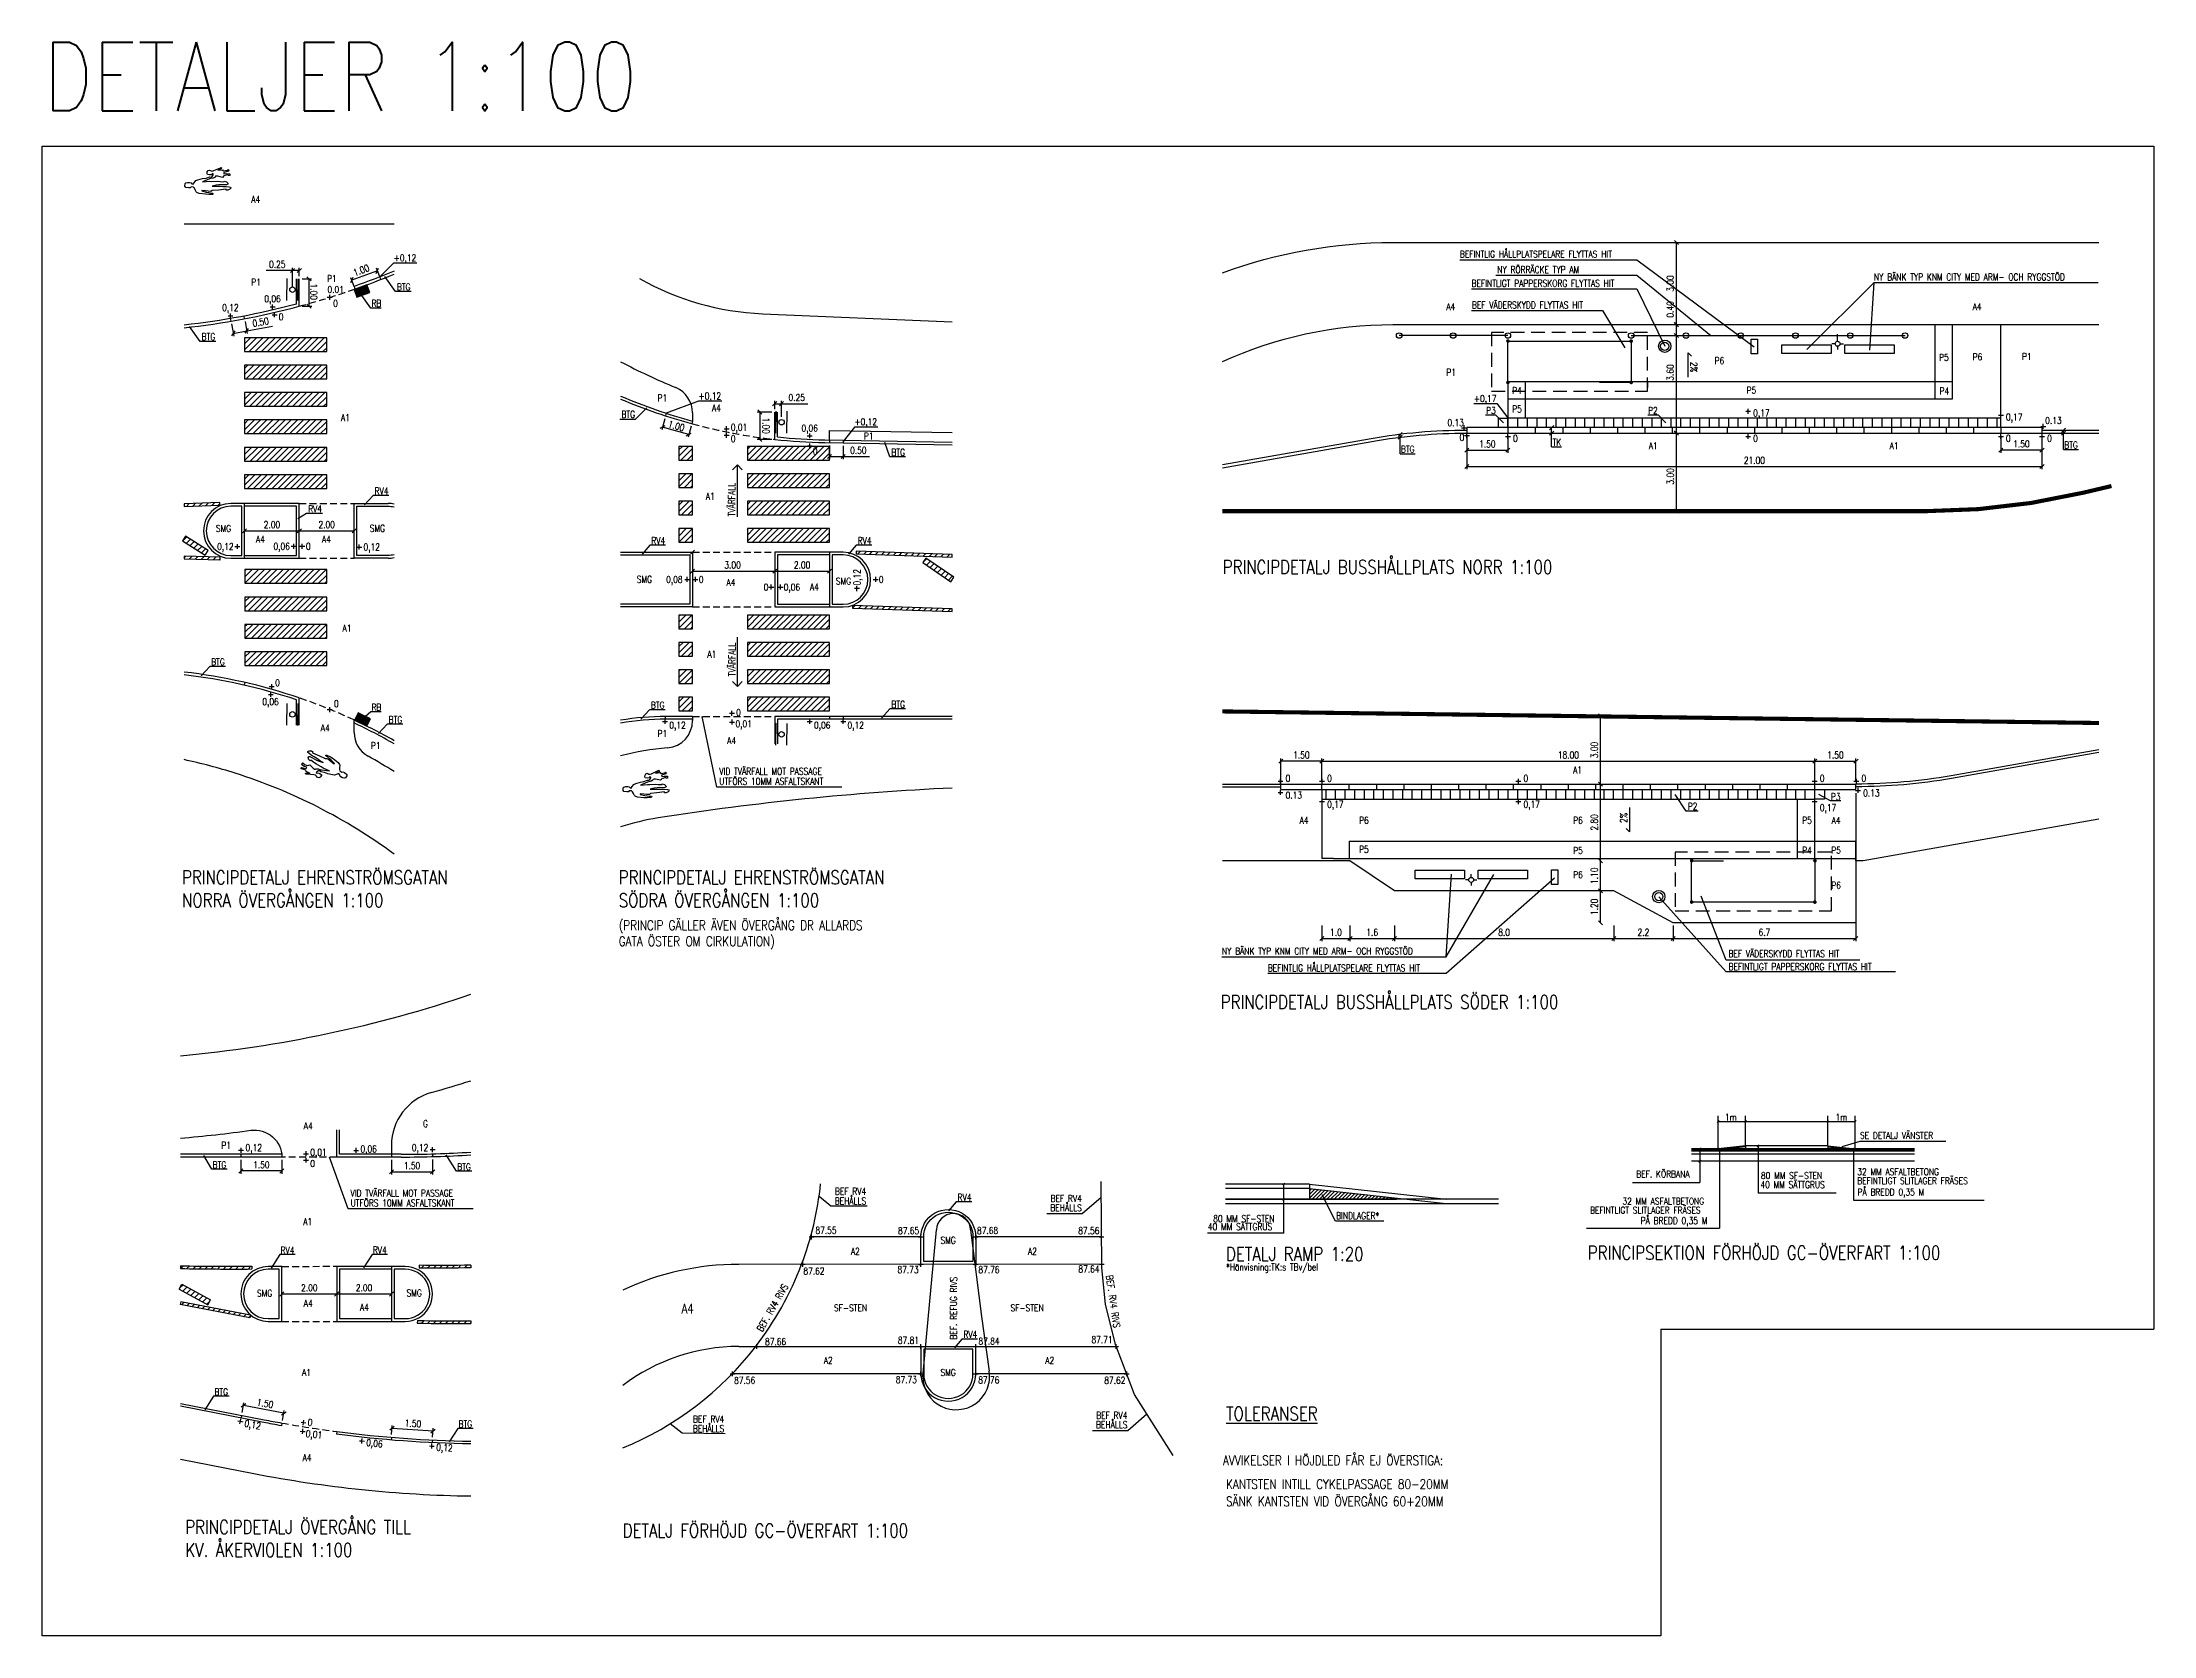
# Model space of a CAD drawing. Header units: metres. Extents: x 148130 to 148867, y 6395392 to 6395652.
# Drawn here: x 148725.1 to 148802.2, y 6395466.9 to 6395525.1 of the extents above; entities that cross this region are included whole.
import ezdxf

# ---------------------------------------------------------------- set-up
doc = ezdxf.new("R2010")
doc.units = ezdxf.units.M
doc.linetypes.add('33', pattern=[15, 7.5, -7.5])
doc.linetypes.add('DASHED', pattern=[0.75, 0.5, -0.25])
doc.layers.add('M-DETALJ', color=3, linetype='Continuous')
doc.layers.add('M-PLUSHÖJD-XXX', color=1, linetype='Continuous')
doc.layers.add('M-RUTA-50', color=7, linetype='Continuous', plot=False)
doc.layers.add('M-RUTA-500', color=7, linetype='Continuous', plot=False)
doc.styles.add('SIMPLEX8', font='simplex.shx', dxfattribs={"width": 0.8})
doc.dimstyles.new('M-100', dxfattribs={"dimtxt": 0.25, "dimasz": 0.15, "dimexe": 0.1, "dimexo": 0.1, "dimgap": 0.1, "dimtad": 1, "dimzin": 0, "dimdsep": 46, "dimtxsty": 'SIMPLEX8', "dimblk1": 'OBLIQUE', "dimblk2": 'OBLIQUE', "dimsah": 1, "dimcen": 0.09, "dimclrd": 256, "dimclre": 256, "dimclrt": 256, "dimadec": 0, "dimazin": 0, "dimtfac": 1, "dimtdec": 1, "dimtofl": 0, "dimtmove": 0, "dimatfit": 3, "dimldrblk": 'OBLIQUE', "dimfxl": 1, "dimtolj": 1, "dimtzin": 0, "dimarcsym": 0})
pattern_1 = [(45, (205.36539, 32.92396), (-0.1122532015134, 0.1122532015134), [])]
pattern_2 = [(45, (221.5467, 85.0677), (-0.1122532015134, 0.1122532015134), [])]
pattern_3 = [(45, (204.3378, 60.65397), (-0.1122532015134, 0.1122532015134), [])]

msp = doc.modelspace()

# ---------------------------------------------------------------- texts
at = {"layer": 'M-DETALJ', "color": 1, "style": 'SIMPLEX8', "width": 0.8}
for s, p in [('A4', (148732.75, 6395519.205)), ('BEFINTLIG HÅLLPLATSPELARE FLYTTAS HIT', (148776.876, 6395517.205)), ('+0,12', (148737.947, 6395517.068)), ('NY RÖRRÄCKE TYP AM', (148778.246, 6395516.641)), ('P1', (148732.75, 6395516.183)), ('P1', (148735.516, 6395516.315)), ('BTG', (148738.066, 6395516.009)), ('BEFINTLIGT PAPPERSKORG FLYTTAS HIT', (148777.303, 6395516.142)), ('NY BÄNK TYP KNM CITY MED ARM- OCH RYGGSTÖD', (148792.001, 6395516.371)), ('RB', (148737.136, 6395515.409)), ('A4', (148776.386, 6395515.282)), ('BEF VÄDERSKYDD FLYTTAS HIT', (148777.318, 6395515.347)), ('A4', (148795.604, 6395515.282)), ('BTG', (148730.936, 6395514.189)), ('P5', (148794.376, 6395513.433)), ('P6', (148795.604, 6395513.454)), ('P1', (148797.405, 6395513.467)), ('P1', (148776.386, 6395512.889)), ('P6', (148786.18, 6395513.312)), ('P1', (148747.583, 6395511.953)), ('+0,12', (148749.082, 6395512.025)), ('+0,17', (148777.391, 6395511.931)), ('P4', (148778.788, 6395512.225)), ('P5', (148787.349, 6395512.237)), ('P4', (148794.393, 6395512.21)), ('A1', (148736.024, 6395511.23)), ('BTG', (148746.264, 6395511.353)), ('A4', (148749.571, 6395511.586)), ('+0,12', (148754.774, 6395511.082)), ('P3', (148777.836, 6395511.495)), ('P5', (148778.788, 6395511.548)), ('P2', (148783.75, 6395511.495)), ('P1', (148755.118, 6395510.56)), ('TK', (148780.26, 6395510.332)), ('BTG', (148756.121, 6395509.966)), ('BTG', (148774.726, 6395510.084)), ('A1', (148783.776, 6395510.205)), ('A1', (148792.57, 6395510.205)), ('BTG', (148798.945, 6395510.232)), ('RV4', (148737.252, 6395508.557)), ('A1', (148749.347, 6395508.358)), ('RV4', (148734.824, 6395507.903)), ('SMG', (148731.454, 6395507.187)), ('A4', (148732.919, 6395506.794)), ('A4', (148735.33, 6395506.794)), ('SMG', (148737.073, 6395507.19)), ('RV4', (148747.357, 6395506.742)), ('RV4', (148754.892, 6395506.742)), ('SMG', (148746.823, 6395505.328)), ('A4', (148750.098, 6395505.215)), ('A4', (148753.148, 6395505.046)), ('SMG', (148754.095, 6395505.261)), ('A1', (148736.08, 6395503.545)), ('A1', (148749.402, 6395502.588)), ('BTG', (148731.283, 6395502.315)), ('RB', (148737.136, 6395500.66)), ('BTG', (148747.339, 6395500.735)), ('BTG', (148756.121, 6395500.766)), ('A4', (148735.285, 6395499.903)), ('BTG', (148737.763, 6395500.203)), ('P1', (148747.583, 6395499.696)), ('P1', (148737.116, 6395499.259)), ('A4', (148750.126, 6395499.44)), ('VID TVÄRFALL MOT PASSAGE', (148749.838, 6395498.314)), ('UTFÖRS 10MM ASFALTSKANT', (148749.838, 6395497.954)), ('A1', (148781.015, 6395498.368)), ('P3', (148790.426, 6395497.394)), ('A4', (148771.026, 6395496.525)), ('P6', (148773.199, 6395496.525)), ('P6', (148781.015, 6395496.525)), ('P2', (148785.202, 6395497.036)), ('P5', (148789.378, 6395496.524)), ('A4', (148790.452, 6395496.522)), ('P5', (148773.199, 6395495.466)), ('P5', (148781.015, 6395495.424)), ('P4', (148789.378, 6395495.436)), ('P5', (148790.441, 6395495.436)), ('P6', (148781.015, 6395494.539)), ('P6', (148790.441, 6395494.153)), ('NY BÄNK TYP KNM CITY MED ARM- OCH RYGGSTÖD', (148768.193, 6395491.751)), ('BEFINTLIG HÅLLPLATSPELARE FLYTTAS HIT', (148769.865, 6395491.134)), ('BEF VÄDERSKYDD FLYTTAS HIT', (148786.684, 6395491.659)), ('BEFINTLIGT PAPPERSKORG FLYTTAS HIT', (148786.692, 6395491.184)), ('A4', (148734.664, 6395485.367)), ('G', (148739.017, 6395485.448)), ('P1', (148731.656, 6395484.66)), ('BTG', (148731.337, 6395483.946)), ('BTG', (148740.267, 6395483.873)), ('VID TVÄRFALL MOT PASSAGE', (148736.373, 6395482.913)), ('UTFÖRS 10MM ASFALTSKANT', (148736.373, 6395482.552)), ('RV4', (148758.541, 6395482.756)), ('A1', (148734.645, 6395481.867)), ('SMG', (148757.914, 6395481.189)), ('RV4', (148733.818, 6395480.827)), ('RV4', (148737.186, 6395480.833)), ('A2', (148754.643, 6395480.785)), ('A2', (148761.109, 6395480.785)), ('SMG', (148732.957, 6395479.256)), ('A4', (148734.664, 6395478.886)), ('A4', (148736.716, 6395478.744)), ('SMG', (148738.419, 6395479.264)), ('SF-STEN', (148754.025, 6395478.722)), ('SF-STEN', (148760.472, 6395478.722)), ('RV4', (148758.751, 6395477.752)), ('A1', (148734.601, 6395476.361)), ('A2', (148753.652, 6395476.802)), ('SMG', (148757.914, 6395476.361)), ('A2', (148761.74, 6395476.802)), ('BTG', (148731.403, 6395475.654)), ('BTG', (148740.316, 6395474.477)), ('A4', (148734.623, 6395473.252))]:
    msp.add_text(s, height=0.25, dxfattribs=at).set_placement(p)
for s, rotation, p in [('2%%%', 270, (148785.297, 6395513.396)), ('TVÄRFALL', 90, (148750.412, 6395507.752)), ('TVÄRFALL', 90, (148750.428, 6395501.914)), ('2%%%', 90, (148782.984, 6395496.555)), ('BEF. RV4 RIVS', 60.10567, (148751.403, 6395477.95)), ('BEF. REFUG RIVS', 89.90112, (148758.513, 6395477.686)), ('BEF. RV4 RIVS', 278.27204, (148763.955, 6395480.022))]:
    msp.add_text(s, height=0.25, rotation=rotation, dxfattribs=at).set_placement(p)
at = {"layer": 'M-DETALJ', "color": 7, "style": 'SIMPLEX8', "width": 0.8}
for s, p in [('PRINCIPDETALJ BUSSHÅLLPLATS NORR 1:100', (148768.22, 6395505.651)), ('PRINCIPDETALJ BUSSHÅLLPLATS SÖDER 1:100', (148768.148, 6395489.764)), ('DETALJ RAMP 1:20', (148768.338, 6395480.561)), ('PRINCIPSEKTION FÖRHÖJD GC-ÖVERFART 1:100', (148781.548, 6395480.607)), ('%%UTOLERANSER', (148768.34, 6395474.733)), ('DETALJ FÖRHÖJD GC-ÖVERFART 1:100', (148746.308, 6395470.465))]:
    msp.add_text(s, height=0.5, dxfattribs=at).set_placement(p)
at = {"layer": 'M-DETALJ', "color": 1, "ltscale": 0.3, "style": 'SIMPLEX8', "width": 0.8}
for s, p in [('87.55', (148753.347, 6395481.551)), ('87.65', (148756.364, 6395481.537)), ('87.68', (148759.247, 6395481.544)), ('87.56', (148762.945, 6395481.541)), ('87.62', (148752.908, 6395480.063)), ('87.73', (148756.344, 6395480.115)), ('87.76', (148759.297, 6395480.116)), ('87.64', (148762.949, 6395480.142)), ('87.66', (148751.507, 6395477.489)), ('87.81', (148756.359, 6395477.537)), ('87.84', (148759.3, 6395477.503)), ('87.71', (148763.428, 6395477.559)), ('87.56', (148750.377, 6395476.071)), ('87.73', (148756.281, 6395476.095)), ('87.76', (148759.293, 6395476.086)), ('87.62', (148763.895, 6395476.077))]:
    msp.add_text(s, height=0.25, rotation=0.13536, dxfattribs=at).set_placement(p)
at = {"layer": 'M-DETALJ', "style": 'SIMPLEX8', "width": 0.8}
msp.add_text('A4', height=0.35, dxfattribs=at).set_placement((148748.454, 6395478.646))
at = {"layer": 'M-DETALJ', "color": 3, "style": 'SIMPLEX8', "width": 0.8}
for s, p in [('AVVIKELSER I HÖJDLED FÅR EJ ÖVERSTIGA:', (148768.23, 6395473.101)), ('SÄNK KANTSTEN VID ÖVERGÅNG 60+20MM', (148768.34, 6395471.604))]:
    msp.add_text(s, height=0.35, dxfattribs=at).set_placement(p)
at = {"layer": 'M-DETALJ', "color": 1, "char_height": 0.25, "style": 'SIMPLEX8'}
for s, insert, attachment_point in [('\\A1;0.25', (148733.697, 6395516.96), 5), ('\\A1;0.25', (148752.665, 6395512.094), 5), ('\\A1;0.50', (148754.914, 6395510.167), 5), ('\\A1;1.50', (148777.883, 6395510.395), 5), ('\\A1;21.00', (148787.633, 6395509.8), 5), ('\\A1;1.50', (148797.383, 6395510.4), 5), ('\\A1;2.00', (148733.502, 6395507.449), 5), ('\\A1;2.00', (148735.502, 6395507.449), 5), ('\\A1;3.00', (148750.321, 6395505.976), 5), ('\\A1;2.00', (148752.861, 6395505.976), 5), ('\\A1;1.50', (148733.117, 6395484.071), 5), ('\\A1;1.50', (148738.618, 6395484.041), 5), ('BEHÅLLS', (148755.202, 6395482.625), 9), ('BEF RV4', (148755.202, 6395482.975), 9), ('BEF RV4', (148763.075, 6395482.718), 9), ('BEHÅLLS', (148763.075, 6395482.376), 9), ('\\A1;2.00', (148736.867, 6395479.579), 5), ('BEHÅLLS', (148750.019, 6395474.307), 9), ('BEF RV4', (148750.019, 6395474.657), 9), ('BEHÅLLS', (148764.741, 6395474.454), 9), ('BEF RV4', (148764.741, 6395474.796), 9)]:
    msp.add_mtext(s, dxfattribs=dict(at, insert=insert, attachment_point=attachment_point))
at = {"layer": 'M-DETALJ', "color": 1, "char_height": 0.25, "attachment_point": 5, "style": 'SIMPLEX8'}
for s, insert, rotation in [('\\A1;1.00', (148736.761, 6395516.743), 20.37607), ('\\A1;1.00', (148735.031, 6395515.957), 270.02417), ('\\A1;1.00', (148751.543, 6395511.064), 270.02417), ('\\A1;2.00', (148734.867, 6395479.579), 0.00044), ('\\A1;1.50', (148733.254, 6395475.355), 349.2013), ('\\A1;1.50', (148738.651, 6395474.623), 356.26016)]:
    msp.add_mtext(s, dxfattribs=dict(at, insert=insert, rotation=rotation))
at = {"layer": 'M-DETALJ', "color": 7, "char_height": 0.5, "width": 19.80952, "attachment_point": 1, "style": 'SIMPLEX8'}
for s, insert in [('PRINCIPDETALJ EHRENSTRÖMSGATAN\\PNORRA ÖVERGÅNGEN 1:100', (148730.22, 6395494.815)), ('PRINCIPDETALJ EHRENSTRÖMSGATAN\\PSÖDRA ÖVERGÅNGEN 1:100', (148746.165, 6395494.815)), ('PRINCIPDETALJ ÖVERGÅNG TILL\\PKV. ÅKERVIOLEN 1:100', (148730.336, 6395471.089))]:
    msp.add_mtext(s, dxfattribs=dict(at, insert=insert))
at = {"layer": 'M-DETALJ', "color": 3, "char_height": 0.35, "attachment_point": 1, "style": 'SIMPLEX8'}
for s, insert, width in [('(PRINCIP GÄLLER ÄVEN ÖVERGÅNG DR ALLARDS\\PGATA ÖSTER OM CIRKULATION)', (148746.165, 6395492.994), 17.26667), ('KANTSTEN INTILL CYKELPASSAGE 80-20MM', (148768.34, 6395472.583), 14.71117)]:
    msp.add_mtext(s, dxfattribs=dict(at, insert=insert, width=width))
at = {"layer": 'M-DETALJ', "color": 1, "char_height": 0.25, "attachment_point": 1, "style": 'SIMPLEX8'}
for s, insert, width in [('1m', (148786.559, 6395485.937), 5.95013), ('1m', (148790.594, 6395485.937), 5.95013), ('SE DETALJ VÄNSTER', (148791.488, 6395485.268), 5.95013), ('BEF. KÖRBANA', (148783.321, 6395483.856), 7.92763), ('80 MM SF-STEN', (148787.872, 6395483.805), 11.90026), ('32 MM ASFALTBETONG', (148791.389, 6395483.942), 11.90026), ('BEFINTLIGT SLITLAGER FRÄSES', (148791.389, 6395483.613), 7.92763), ('32 MM ASFALTBETONG', (148782.815, 6395482.867), 11.90026), ('40 MM SÄTTGRUS', (148787.853, 6395483.469), 7.92763), ('PÅ BREDD 0,35 M', (148791.399, 6395483.199), 7.92763), ('80 MM SF-STEN', (148767.873, 6395482.23), 7.92763), ('BINDLAGER*', (148772.359, 6395482.34), 7.92763), ('BEFINTLIGT SLITLAGER FRÄSES', (148781.633, 6395482.538), 7.92763), ('PÅ BREDD 0,35 M', (148783.481, 6395482.155), 7.92763), ('40 MM SÄTTGRUS', (148767.678, 6395481.936), 7.92763), ('*Hänvisning:TK:s TBv/bel ', (148768.34, 6395480.461), 3.96381)]:
    msp.add_mtext(s, dxfattribs=dict(at, insert=insert, width=width))
at = {"layer": 'M-PLUSHÖJD-XXX', "char_height": 0.25, "attachment_point": 5, "style": 'SIMPLEX8'}
for s, insert, rotation in [('\\A1;0.50', (148733.088, 6395514.846), 10.2861), ('\\A1;1.00', (148748.269, 6395511.056), 344.14267)]:
    msp.add_mtext(s, dxfattribs=dict(at, insert=insert, rotation=rotation))
at = {"layer": 'M-RUTA-50', "color": 3, "lineweight": -3, "ltscale": 0.8, "style": 'SIMPLEX8', "width": 0.8}
msp.add_text('DETALJER 1:100', height=2.5, dxfattribs=at).set_placement((148725.164, 6395522.57))

# ---------------------------------------------------------------- blocks, each defined once
blk = doc.blocks.new('PLUSHÖJD')
at = {"color": 0, "ltscale": 0.3}
for p, q in [((-0.18, 0), (0, 0)), ((0, 0), (0, 0.18)), ((0, -0.18), (0, 0)), ((0, 0), (0.18, 0))]:
    blk.add_line(p, q, dxfattribs=at)
at = {"color": 0, "style": 'SIMPLEX8', "width": 0.8}
blk.add_attdef('NIVÅ', (0.3, -0.24), '', height=0.5, dxfattribs=at)
blk = doc.blocks.new('vänthall_Bred')
at = {"linetype": 'DASHED'}
blk.add_lwpolyline([(-1.826, 5.1), (-1.826, -0.6), (0.314, -0.6), (0.314, 5.1)], close=True, dxfattribs=at)
at = {"const_width": 0.065}
for points in [[(-1.544, 4.5, 1), (-1.479, 4.5, 1)], [(-0.033, 4.5, 1), (0.033, 4.5, 1)], [(-1.544, 0, 1), (-1.479, 0, 1)], [(-0.033, 0, 1), (0.033, 0, 1)]]:
    blk.add_lwpolyline(points, format="xyb", close=True, dxfattribs=at)
at = {"linetype": 'Continuous'}
for points in [[(-1.512, 0), (-1.512, 4.5)], [(-1.512, 4.5), (0, 4.5)], [(0, 0), (-1.512, 0)]]:
    blk.add_lwpolyline(points, dxfattribs=at)
blk.add_lwpolyline([(0, 4.5), (0, 3.342)])
blk = doc.blocks.new('_OBLIQUE')
at = {"color": 0, "linetype": 'ByBlock'}
blk.add_line((-0.5, -0.5), (0.5, 0.5), dxfattribs=at)
blk = doc.blocks.new('*U13')
for p, q in [((-0.4, 0.8), (-0.4, -0.8)), ((0.4, 0.8), (0.4, -0.8))]:
    blk.add_line(p, q)
blk.add_circle((0, 0), 0.2)
blk = doc.blocks.new('*D103')
at = {"layer": 'Defpoints', "color": 0, "transparency": 16777216}
for p in [(148784.784, 6395510.794), (148784.786, 6395510.794), (148784.784, 6395507.942)]:
    blk.add_point(p, dxfattribs=at)
at = {"layer": 'M-DETALJ', "color": 1, "lineweight": -2, "transparency": 16777216}
for p, q in [((148784.786, 6395507.942), (148784.786, 6395510.794)), ((148784.884, 6395510.794), (148784.886, 6395510.794)), ((148784.884, 6395507.942), (148784.886, 6395507.942))]:
    blk.add_line(p, q, dxfattribs=at)
at = {"layer": 'M-DETALJ', "color": 1, "lineweight": -2, "transparency": 16777216, "xscale": 0.15, "yscale": 0.15, "zscale": 0.15}
for p, rotation in [((148784.786, 6395510.794), 90), ((148784.786, 6395507.942), 270)]:
    blk.add_blockref('_OBLIQUE', p, dxfattribs=dict(at, rotation=rotation))
at = {"layer": 'M-DETALJ', "color": 1, "transparency": 16777216, "insert": (148784.561, 6395509.212), "char_height": 0.25, "attachment_point": 5, "rotation": 90, "style": 'SIMPLEX8'}
blk.add_mtext('\\A1;3.00', dxfattribs=at)
blk = doc.blocks.new('*D104')
at = {"layer": 'Defpoints', "color": 0, "transparency": 16777216}
for p in [(148784.784, 6395514.356), (148784.784, 6395514.356), (148784.784, 6395510.794)]:
    blk.add_point(p, dxfattribs=at)
at = {"layer": 'M-DETALJ', "color": 1, "lineweight": -2, "transparency": 16777216}
blk.add_line((148784.784, 6395510.794), (148784.784, 6395514.356), dxfattribs=at)
at = {"layer": 'M-DETALJ', "color": 1, "lineweight": -2, "transparency": 16777216, "xscale": 0.15, "yscale": 0.15, "zscale": 0.15}
for p, rotation in [((148784.784, 6395514.356), 90), ((148784.784, 6395510.794), 270)]:
    blk.add_blockref('_OBLIQUE', p, dxfattribs=dict(at, rotation=rotation))
at = {"layer": 'M-DETALJ', "color": 1, "transparency": 16777216, "insert": (148784.559, 6395513.006), "char_height": 0.25, "attachment_point": 5, "rotation": 90, "style": 'SIMPLEX8'}
blk.add_mtext('\\A1;3.60', dxfattribs=at)
blk = doc.blocks.new('*D105')
at = {"layer": 'Defpoints', "color": 0, "transparency": 16777216}
for p in [(148784.784, 6395514.756), (148784.784, 6395514.756), (148784.784, 6395514.356)]:
    blk.add_point(p, dxfattribs=at)
at = {"layer": 'M-DETALJ', "color": 1, "lineweight": -2, "transparency": 16777216}
for p, q in [((148784.784, 6395514.756), (148784.784, 6395515.715)), ((148784.784, 6395514.356), (148784.784, 6395514.756))]:
    blk.add_line(p, q, dxfattribs=at)
at = {"layer": 'M-DETALJ', "color": 1, "lineweight": -2, "transparency": 16777216, "xscale": 0.15, "yscale": 0.15, "zscale": 0.15}
for p, rotation in [((148784.784, 6395514.756), 90), ((148784.784, 6395514.356), 270)]:
    blk.add_blockref('_OBLIQUE', p, dxfattribs=dict(at, rotation=rotation))
at = {"layer": 'M-DETALJ', "color": 1, "transparency": 16777216, "insert": (148784.559, 6395515.311), "char_height": 0.25, "attachment_point": 5, "rotation": 90, "style": 'SIMPLEX8'}
blk.add_mtext('\\A1;0.40', dxfattribs=at)
blk = doc.blocks.new('*D106')
at = {"layer": 'Defpoints', "color": 0, "transparency": 16777216}
for p in [(148784.78433, 6395517.75596), (148784.78433, 6395517.75596), (148784.78433, 6395514.75596)]:
    blk.add_point(p, dxfattribs=at)
at = {"layer": 'M-DETALJ', "color": 1, "lineweight": -2, "transparency": 16777216}
blk.add_line((148784.78433, 6395514.75596), (148784.78433, 6395517.75596), dxfattribs=at)
at = {"layer": 'M-DETALJ', "color": 1, "lineweight": -2, "transparency": 16777216, "xscale": 0.15, "yscale": 0.15, "zscale": 0.15}
for p, rotation in [((148784.78433, 6395517.75596), 90), ((148784.78433, 6395514.75596), 270)]:
    blk.add_blockref('_OBLIQUE', p, dxfattribs=dict(at, rotation=rotation))
at = {"layer": 'M-DETALJ', "color": 1, "transparency": 16777216, "insert": (148784.55933, 6395516.25596), "char_height": 0.25, "attachment_point": 5, "rotation": 90, "style": 'SIMPLEX8'}
blk.add_mtext('\\A1;3.00', dxfattribs=at)
blk = doc.blocks.new('*D107')
at = {"layer": 'Defpoints', "color": 0, "transparency": 16777216}
for p in [(148782.014, 6395494.077), (148782.014, 6395494.077), (148782.014, 6395492.907)]:
    blk.add_point(p, dxfattribs=at)
at = {"layer": 'M-DETALJ', "color": 1, "lineweight": -2, "transparency": 16777216}
blk.add_line((148782.014, 6395492.907), (148782.014, 6395494.077), dxfattribs=at)
at = {"layer": 'M-DETALJ', "color": 1, "lineweight": -2, "transparency": 16777216, "xscale": 0.15, "yscale": 0.15, "zscale": 0.15}
for p, rotation in [((148782.014, 6395494.077), 90), ((148782.014, 6395492.907), 270)]:
    blk.add_blockref('_OBLIQUE', p, dxfattribs=dict(at, rotation=rotation))
at = {"layer": 'M-DETALJ', "color": 1, "transparency": 16777216, "insert": (148781.789, 6395493.492), "char_height": 0.25, "attachment_point": 5, "rotation": 90, "style": 'SIMPLEX8'}
blk.add_mtext('\\A1;1.20', dxfattribs=at)
blk = doc.blocks.new('*D108')
at = {"layer": 'Defpoints', "color": 0, "transparency": 16777216}
for p in [(148782.014, 6395495.177), (148782.014, 6395495.177), (148782.014, 6395494.077)]:
    blk.add_point(p, dxfattribs=at)
at = {"layer": 'M-DETALJ', "color": 1, "lineweight": -2, "transparency": 16777216}
blk.add_line((148782.014, 6395494.077), (148782.014, 6395495.177), dxfattribs=at)
at = {"layer": 'M-DETALJ', "color": 1, "lineweight": -2, "transparency": 16777216, "xscale": 0.15, "yscale": 0.15, "zscale": 0.15}
for p, rotation in [((148782.014, 6395495.177), 90), ((148782.014, 6395494.077), 270)]:
    blk.add_blockref('_OBLIQUE', p, dxfattribs=dict(at, rotation=rotation))
at = {"layer": 'M-DETALJ', "color": 1, "transparency": 16777216, "insert": (148781.789, 6395494.627), "char_height": 0.25, "attachment_point": 5, "rotation": 90, "style": 'SIMPLEX8'}
blk.add_mtext('\\A1;1.10', dxfattribs=at)
blk = doc.blocks.new('*D109')
at = {"layer": 'Defpoints', "color": 0, "transparency": 16777216}
for p in [(148782.014, 6395497.977), (148782.014, 6395497.977), (148782.014, 6395495.177)]:
    blk.add_point(p, dxfattribs=at)
at = {"layer": 'M-DETALJ', "color": 1, "lineweight": -2, "transparency": 16777216}
blk.add_line((148782.014, 6395495.177), (148782.014, 6395497.977), dxfattribs=at)
at = {"layer": 'M-DETALJ', "color": 1, "lineweight": -2, "transparency": 16777216, "xscale": 0.15, "yscale": 0.15, "zscale": 0.15}
for p, rotation in [((148782.014, 6395497.977), 90), ((148782.014, 6395495.177), 270)]:
    blk.add_blockref('_OBLIQUE', p, dxfattribs=dict(at, rotation=rotation))
at = {"layer": 'M-DETALJ', "color": 1, "transparency": 16777216, "insert": (148781.789, 6395496.577), "char_height": 0.25, "attachment_point": 5, "rotation": 90, "style": 'SIMPLEX8'}
blk.add_mtext('\\A1;2.80', dxfattribs=at)
blk = doc.blocks.new('*D110')
at = {"layer": 'Defpoints', "color": 0, "transparency": 16777216}
for p in [(148782.014, 6395500.464), (148782.014, 6395500.464), (148782.014, 6395497.977)]:
    blk.add_point(p, dxfattribs=at)
at = {"layer": 'M-DETALJ', "color": 1, "lineweight": -2, "transparency": 16777216}
blk.add_line((148782.014, 6395497.977), (148782.014, 6395500.464), dxfattribs=at)
at = {"layer": 'M-DETALJ', "color": 1, "lineweight": -2, "transparency": 16777216, "xscale": 0.15, "yscale": 0.15, "zscale": 0.15}
for p, rotation in [((148782.014, 6395500.464), 90), ((148782.014, 6395497.977), 270)]:
    blk.add_blockref('_OBLIQUE', p, dxfattribs=dict(at, rotation=rotation))
at = {"layer": 'M-DETALJ', "color": 1, "transparency": 16777216, "insert": (148781.789, 6395499.221), "char_height": 0.25, "attachment_point": 5, "rotation": 90, "style": 'SIMPLEX8'}
blk.add_mtext('\\A1;3.00', dxfattribs=at)
blk = doc.blocks.new('*D121')
at = {"layer": 'Defpoints', "color": 0, "transparency": 16777216}
for p in [(148789.842, 6395498.81), (148771.842, 6395497.977), (148789.842, 6395497.977)]:
    blk.add_point(p, dxfattribs=at)
at = {"layer": 'M-DETALJ', "color": 1, "lineweight": -2, "transparency": 16777216}
for p, q in [((148771.842, 6395498.077), (148771.842, 6395498.91)), ((148771.842, 6395498.81), (148789.842, 6395498.81)), ((148789.842, 6395498.077), (148789.842, 6395498.91))]:
    blk.add_line(p, q, dxfattribs=at)
at = {"layer": 'M-DETALJ', "color": 1, "lineweight": -2, "transparency": 16777216, "xscale": 0.15, "yscale": 0.15, "zscale": 0.15, "rotation": 180}
blk.add_blockref('_OBLIQUE', (148771.842, 6395498.81), dxfattribs=at)
at = {"layer": 'M-DETALJ', "color": 1, "lineweight": -2, "transparency": 16777216, "xscale": 0.15, "yscale": 0.15, "zscale": 0.15}
blk.add_blockref('_OBLIQUE', (148789.842, 6395498.81), dxfattribs=at)
at = {"layer": 'M-DETALJ', "color": 1, "transparency": 16777216, "insert": (148780.842, 6395499.035), "char_height": 0.25, "attachment_point": 5, "style": 'SIMPLEX8'}
blk.add_mtext('\\A1;18.00', dxfattribs=at)
blk = doc.blocks.new('*D122')
at = {"layer": 'Defpoints', "color": 0, "transparency": 16777216}
for p in [(148770.342, 6395498.81), (148770.342, 6395497.777), (148771.842, 6395497.977)]:
    blk.add_point(p, dxfattribs=at)
at = {"layer": 'M-DETALJ', "color": 1, "lineweight": -2, "transparency": 16777216}
for p, q in [((148770.342, 6395497.877), (148770.342, 6395498.91)), ((148771.842, 6395498.81), (148770.342, 6395498.81)), ((148771.842, 6395498.077), (148771.842, 6395498.91))]:
    blk.add_line(p, q, dxfattribs=at)
at = {"layer": 'M-DETALJ', "color": 1, "lineweight": -2, "transparency": 16777216, "xscale": 0.15, "yscale": 0.15, "zscale": 0.15, "rotation": 180}
blk.add_blockref('_OBLIQUE', (148770.342, 6395498.81), dxfattribs=at)
at = {"layer": 'M-DETALJ', "color": 1, "lineweight": -2, "transparency": 16777216, "xscale": 0.15, "yscale": 0.15, "zscale": 0.15}
blk.add_blockref('_OBLIQUE', (148771.842, 6395498.81), dxfattribs=at)
at = {"layer": 'M-DETALJ', "color": 1, "transparency": 16777216, "insert": (148771.092, 6395499.035), "char_height": 0.25, "attachment_point": 5, "style": 'SIMPLEX8'}
blk.add_mtext('\\A1;1.50', dxfattribs=at)
blk = doc.blocks.new('*D123')
at = {"layer": 'Defpoints', "color": 0, "transparency": 16777216}
for p in [(148791.342, 6395498.81), (148789.842, 6395497.977), (148791.342, 6395497.977)]:
    blk.add_point(p, dxfattribs=at)
at = {"layer": 'M-DETALJ', "color": 1, "lineweight": -2, "transparency": 16777216}
for p, q in [((148789.842, 6395498.077), (148789.842, 6395498.91)), ((148789.842, 6395498.81), (148791.342, 6395498.81)), ((148791.342, 6395498.077), (148791.342, 6395498.91))]:
    blk.add_line(p, q, dxfattribs=at)
at = {"layer": 'M-DETALJ', "color": 1, "lineweight": -2, "transparency": 16777216, "xscale": 0.15, "yscale": 0.15, "zscale": 0.15, "rotation": 180}
blk.add_blockref('_OBLIQUE', (148789.842, 6395498.81), dxfattribs=at)
at = {"layer": 'M-DETALJ', "color": 1, "lineweight": -2, "transparency": 16777216, "xscale": 0.15, "yscale": 0.15, "zscale": 0.15}
blk.add_blockref('_OBLIQUE', (148791.342, 6395498.81), dxfattribs=at)
at = {"layer": 'M-DETALJ', "color": 1, "transparency": 16777216, "insert": (148790.592, 6395499.035), "char_height": 0.25, "attachment_point": 5, "style": 'SIMPLEX8'}
blk.add_mtext('\\A1;1.50', dxfattribs=at)
blk = doc.blocks.new('*D111')
at = {"layer": 'Defpoints', "color": 0, "transparency": 16777216}
for p in [(148771.842, 6395492.907), (148772.865, 6395492.907), (148772.865, 6395492.335)]:
    blk.add_point(p, dxfattribs=at)
at = {"layer": 'M-DETALJ', "color": 1, "lineweight": -2, "transparency": 16777216}
for p, q in [((148771.842, 6395492.807), (148771.842, 6395492.235)), ((148772.865, 6395492.807), (148772.865, 6395492.235)), ((148771.842, 6395492.335), (148772.865, 6395492.335))]:
    blk.add_line(p, q, dxfattribs=at)
at = {"layer": 'M-DETALJ', "color": 1, "lineweight": -2, "transparency": 16777216, "xscale": 0.15, "yscale": 0.15, "zscale": 0.15, "rotation": 180}
blk.add_blockref('_OBLIQUE', (148771.842, 6395492.335), dxfattribs=at)
at = {"layer": 'M-DETALJ', "color": 1, "lineweight": -2, "transparency": 16777216, "xscale": 0.15, "yscale": 0.15, "zscale": 0.15}
blk.add_blockref('_OBLIQUE', (148772.865, 6395492.335), dxfattribs=at)
at = {"layer": 'M-DETALJ', "color": 1, "transparency": 16777216, "insert": (148772.353, 6395492.56), "char_height": 0.25, "attachment_point": 5, "style": 'SIMPLEX8'}
blk.add_mtext('\\A1;1.0', dxfattribs=at)
blk = doc.blocks.new('*D112')
at = {"layer": 'Defpoints', "color": 0, "transparency": 16777216}
for p in [(148772.865, 6395492.907), (148774.491, 6395492.907), (148774.491, 6395492.335)]:
    blk.add_point(p, dxfattribs=at)
at = {"layer": 'M-DETALJ', "color": 1, "lineweight": -2, "transparency": 16777216}
for p, q in [((148772.865, 6395492.807), (148772.865, 6395492.235)), ((148774.491, 6395492.807), (148774.491, 6395492.235)), ((148772.865, 6395492.335), (148774.491, 6395492.335))]:
    blk.add_line(p, q, dxfattribs=at)
at = {"layer": 'M-DETALJ', "color": 1, "lineweight": -2, "transparency": 16777216, "xscale": 0.15, "yscale": 0.15, "zscale": 0.15, "rotation": 180}
blk.add_blockref('_OBLIQUE', (148772.865, 6395492.335), dxfattribs=at)
at = {"layer": 'M-DETALJ', "color": 1, "lineweight": -2, "transparency": 16777216, "xscale": 0.15, "yscale": 0.15, "zscale": 0.15}
blk.add_blockref('_OBLIQUE', (148774.491, 6395492.335), dxfattribs=at)
at = {"layer": 'M-DETALJ', "color": 1, "transparency": 16777216, "insert": (148773.678, 6395492.56), "char_height": 0.25, "attachment_point": 5, "style": 'SIMPLEX8'}
blk.add_mtext('\\A1;1.6', dxfattribs=at)
blk = doc.blocks.new('*D113')
at = {"layer": 'Defpoints', "color": 0, "transparency": 16777216}
for p in [(148774.491, 6395492.907), (148782.496, 6395492.907), (148782.496, 6395492.335)]:
    blk.add_point(p, dxfattribs=at)
at = {"layer": 'M-DETALJ', "color": 1, "lineweight": -2, "transparency": 16777216}
for p, q in [((148774.491, 6395492.807), (148774.491, 6395492.235)), ((148782.496, 6395492.807), (148782.496, 6395492.235)), ((148774.491, 6395492.335), (148782.496, 6395492.335))]:
    blk.add_line(p, q, dxfattribs=at)
at = {"layer": 'M-DETALJ', "color": 1, "lineweight": -2, "transparency": 16777216, "xscale": 0.15, "yscale": 0.15, "zscale": 0.15, "rotation": 180}
blk.add_blockref('_OBLIQUE', (148774.491, 6395492.335), dxfattribs=at)
at = {"layer": 'M-DETALJ', "color": 1, "lineweight": -2, "transparency": 16777216, "xscale": 0.15, "yscale": 0.15, "zscale": 0.15}
blk.add_blockref('_OBLIQUE', (148782.496, 6395492.335), dxfattribs=at)
at = {"layer": 'M-DETALJ', "color": 1, "transparency": 16777216, "insert": (148778.494, 6395492.56), "char_height": 0.25, "attachment_point": 5, "style": 'SIMPLEX8'}
blk.add_mtext('\\A1;8.0', dxfattribs=at)
blk = doc.blocks.new('*D114')
at = {"layer": 'Defpoints', "color": 0, "transparency": 16777216}
for p in [(148782.496, 6395492.907), (148784.666, 6395492.335), (148784.666, 6395492.335)]:
    blk.add_point(p, dxfattribs=at)
at = {"layer": 'M-DETALJ', "color": 1, "lineweight": -2, "transparency": 16777216}
for p, q in [((148782.496, 6395492.807), (148782.496, 6395492.235)), ((148782.496, 6395492.335), (148784.666, 6395492.335))]:
    blk.add_line(p, q, dxfattribs=at)
at = {"layer": 'M-DETALJ', "color": 1, "lineweight": -2, "transparency": 16777216, "xscale": 0.15, "yscale": 0.15, "zscale": 0.15, "rotation": 180}
blk.add_blockref('_OBLIQUE', (148782.496, 6395492.335), dxfattribs=at)
at = {"layer": 'M-DETALJ', "color": 1, "lineweight": -2, "transparency": 16777216, "xscale": 0.15, "yscale": 0.15, "zscale": 0.15}
blk.add_blockref('_OBLIQUE', (148784.666, 6395492.335), dxfattribs=at)
at = {"layer": 'M-DETALJ', "color": 1, "transparency": 16777216, "insert": (148783.581, 6395492.56), "char_height": 0.25, "attachment_point": 5, "style": 'SIMPLEX8'}
blk.add_mtext('\\A1;2.2', dxfattribs=at)
blk = doc.blocks.new('*D124')
at = {"layer": 'Defpoints', "color": 0, "transparency": 16777216}
for p in [(148791.332, 6395497.747), (148784.666, 6395492.907), (148791.332, 6395492.335)]:
    blk.add_point(p, dxfattribs=at)
at = {"layer": 'M-DETALJ', "color": 1, "lineweight": -2, "transparency": 16777216}
for p, q in [((148791.332, 6395497.647), (148791.332, 6395492.235)), ((148784.666, 6395492.807), (148784.666, 6395492.235)), ((148784.666, 6395492.335), (148791.332, 6395492.335))]:
    blk.add_line(p, q, dxfattribs=at)
at = {"layer": 'M-DETALJ', "color": 1, "lineweight": -2, "transparency": 16777216, "xscale": 0.15, "yscale": 0.15, "zscale": 0.15, "rotation": 180}
blk.add_blockref('_OBLIQUE', (148784.666, 6395492.335), dxfattribs=at)
at = {"layer": 'M-DETALJ', "color": 1, "lineweight": -2, "transparency": 16777216, "xscale": 0.15, "yscale": 0.15, "zscale": 0.15}
blk.add_blockref('_OBLIQUE', (148791.332, 6395492.335), dxfattribs=at)
at = {"layer": 'M-DETALJ', "color": 1, "transparency": 16777216, "insert": (148787.999, 6395492.56), "char_height": 0.25, "attachment_point": 5, "style": 'SIMPLEX8'}
blk.add_mtext('\\A1;6.7', dxfattribs=at)

# ---------------------------------------------------------------- dimensions: what is measured, and where the dimension line sits
at = {"layer": 'M-DETALJ', "color": 1}
for base, p1, p2, picture, middle in [((148784.784, 6395517.756), (148784.784, 6395514.756), (148784.784, 6395517.756), '*D106', (148784.559, 6395516.256)), ((148784.784, 6395514.756), (148784.784, 6395514.356), (148784.784, 6395514.756), '*D105', (148784.559, 6395515.311)), ((148782.014, 6395497.977), (148782.014, 6395495.177), (148782.014, 6395497.977), '*D109', (148781.789, 6395496.577)), ((148782.014, 6395495.177), (148782.014, 6395494.077), (148782.014, 6395495.177), '*D108', (148781.789, 6395494.627))]:
    dim = msp.add_linear_dim(base=base, p1=p1, p2=p2, angle=90, dimstyle='M-100', override={"dimclrd": 1, "dimclre": 1, "dimclrt": 1}, dxfattribs=at)
    dim.commit()
    dim.dimension.update_dxf_attribs({"geometry": picture, "text_midpoint": middle})
for base, p1, p2, text, picture, middle in [((148784.784, 6395514.356), (148784.784, 6395510.794), (148784.784, 6395514.356), '3.60', '*D104', (148784.784, 6395513.006)), ((148784.786, 6395510.794), (148784.784, 6395507.942), (148784.784, 6395510.794), '3.00', '*D103', (148784.786, 6395509.212))]:
    dim = msp.add_linear_dim(base=base, p1=p1, p2=p2, angle=90, text=text, dimstyle='M-100', override={"dimclrd": 1, "dimclre": 1, "dimclrt": 1}, dxfattribs=at)
    dim.commit()
    dim.dimension.update_dxf_attribs({"geometry": picture, "text_midpoint": middle, "dimtype": 160})
for base, p1, p2, text, picture, middle in [((148782.014, 6395500.464), (148782.014, 6395497.977), (148782.014, 6395500.464), '3.00', '*D110', (148781.789, 6395499.221)), ((148782.014, 6395494.077), (148782.014, 6395492.907), (148782.014, 6395494.077), '1.20', '*D107', (148781.789, 6395493.492))]:
    dim = msp.add_linear_dim(base=base, p1=p1, p2=p2, angle=90, text=text, dimstyle='M-100', override={"dimclrd": 1, "dimclre": 1, "dimclrt": 1}, dxfattribs=at)
    dim.commit()
    dim.dimension.update_dxf_attribs({"geometry": picture, "text_midpoint": middle})
for base, p1, p2, picture, middle in [((148770.342, 6395498.81), (148771.842, 6395497.977), (148770.342, 6395497.777), '*D122', (148771.092, 6395499.035)), ((148789.842, 6395498.81), (148771.842, 6395497.977), (148789.842, 6395497.977), '*D121', (148780.842, 6395499.035)), ((148791.342, 6395498.81), (148789.842, 6395497.977), (148791.342, 6395497.977), '*D123', (148790.592, 6395499.035))]:
    dim = msp.add_linear_dim(base=base, p1=p1, p2=p2, dimstyle='M-100', override={"dimclrd": 1, "dimclre": 1, "dimclrt": 1}, dxfattribs=at)
    dim.commit()
    dim.dimension.update_dxf_attribs({"geometry": picture, "text_midpoint": middle})
for base, p1, p2, text, picture, middle in [((148791.332, 6395492.335), (148784.666, 6395492.907), (148791.332, 6395497.747), '6.7', '*D124', (148787.999, 6395492.56)), ((148772.865, 6395492.335), (148771.842, 6395492.907), (148772.865, 6395492.907), '1.0', '*D111', (148772.353, 6395492.56)), ((148774.491, 6395492.335), (148772.865, 6395492.907), (148774.491, 6395492.907), '1.6', '*D112', (148773.678, 6395492.56)), ((148782.496, 6395492.335), (148774.491, 6395492.907), (148782.496, 6395492.907), '8.0', '*D113', (148778.494, 6395492.56)), ((148784.666, 6395492.335), (148782.496, 6395492.907), (148784.666, 6395492.335), '2.2', '*D114', (148783.581, 6395492.56))]:
    dim = msp.add_linear_dim(base=base, p1=p1, p2=p2, text=text, dimstyle='M-100', override={"dimclrd": 1, "dimclre": 1, "dimclrt": 1}, dxfattribs=at)
    dim.commit()
    dim.dimension.update_dxf_attribs({"geometry": picture, "text_midpoint": middle})

# ---------------------------------------------------------------- hatches: boundary and pattern name
at = {"layer": 'M-DETALJ'}
for points in [[(148737.073, 6395515.929), (148736.973, 6395516.212), (148736.502, 6395516.045), (148736.602, 6395515.762)], [(148736.968, 6395500.094), (148737.098, 6395500.364), (148736.648, 6395500.582), (148736.518, 6395500.312)]]:
    msp.add_hatch(color=1, dxfattribs=at).paths.add_polyline_path(points)
h = msp.add_hatch(dxfattribs=at)
h.set_pattern_fill('ANSI31', color=13, scale=0.05)
h.set_pattern_definition(pattern_3)
h.paths.add_polyline_path([(148732.502, 6395514.274), (148732.502, 6395513.774), (148735.502, 6395513.774), (148735.502, 6395514.274)])
h.paths.add_polyline_path([(148732.502, 6395513.274), (148732.502, 6395512.774), (148735.502, 6395512.774), (148735.502, 6395513.274)])
h.paths.add_polyline_path([(148732.502, 6395512.274), (148732.502, 6395511.774), (148735.502, 6395511.774), (148735.502, 6395512.274)])
h.paths.add_polyline_path([(148735.502, 6395510.774), (148735.502, 6395511.274), (148732.502, 6395511.274), (148732.502, 6395510.774)])
h.paths.add_polyline_path([(148732.502, 6395510.274), (148732.502, 6395509.774), (148735.502, 6395509.774), (148735.502, 6395510.274)])
h.paths.add_polyline_path([(148732.502, 6395509.274), (148732.502, 6395508.774), (148735.502, 6395508.774), (148735.502, 6395509.274)])
h.paths.add_polyline_path([(148732.516, 6395505.808), (148732.516, 6395505.308), (148735.502, 6395505.308), (148735.502, 6395505.808)])
h.paths.add_polyline_path([(148732.516, 6395504.808), (148732.516, 6395504.308), (148735.502, 6395504.308), (148735.502, 6395504.808)])
h.paths.add_polyline_path([(148732.516, 6395503.808), (148732.516, 6395503.308), (148735.502, 6395503.308), (148735.502, 6395503.808)])
h.paths.add_polyline_path([(148732.516, 6395502.808), (148732.516, 6395502.308), (148735.502, 6395502.308), (148735.502, 6395502.808)])
h = msp.add_hatch(dxfattribs=at)
h.set_pattern_fill('ANSI31', color=13, scale=0.05)
h.set_pattern_definition(pattern_2)
h.paths.add_polyline_path([(148748.361, 6395510.308), (148748.361, 6395509.808), (148748.861, 6395509.808), (148748.861, 6395510.308)])
h.paths.add_polyline_path([(148748.361, 6395509.308), (148748.361, 6395508.808), (148748.861, 6395508.808), (148748.861, 6395509.308)])
h.paths.add_polyline_path([(148748.361, 6395507.808), (148748.861, 6395507.808), (148748.861, 6395508.308), (148748.361, 6395508.308)])
h.paths.add_polyline_path([(148748.361, 6395507.308), (148748.361, 6395506.808), (148748.861, 6395506.808), (148748.861, 6395507.308)])
h.paths.add_polyline_path([(148748.861, 6395503.647), (148748.861, 6395504.147), (148748.361, 6395504.147), (148748.361, 6395503.647)])
h.paths.add_polyline_path([(148748.861, 6395502.647), (148748.861, 6395503.147), (148748.361, 6395503.147), (148748.361, 6395502.647)])
h.paths.add_polyline_path([(148748.861, 6395501.647), (148748.861, 6395502.147), (148748.361, 6395502.147), (148748.361, 6395501.647)])
h.paths.add_polyline_path([(148748.861, 6395500.647), (148748.861, 6395501.147), (148748.361, 6395501.147), (148748.361, 6395500.647)])
h = msp.add_hatch(dxfattribs=at)
h.set_pattern_fill('ANSI31', color=13, scale=0.05)
h.set_pattern_definition(pattern_2)
h.paths.add_polyline_path([(148753.861, 6395509.808), (148753.861, 6395510.308), (148750.861, 6395510.308), (148750.861, 6395509.808)])
h.paths.add_polyline_path([(148753.861, 6395508.808), (148753.861, 6395509.308), (148750.861, 6395509.308), (148750.861, 6395508.808)])
h.paths.add_polyline_path([(148753.861, 6395507.808), (148753.861, 6395508.308), (148750.861, 6395508.308), (148750.861, 6395507.808)])
h.paths.add_polyline_path([(148753.861, 6395506.808), (148753.861, 6395507.308), (148750.861, 6395507.308), (148750.861, 6395506.808)])
h.paths.add_polyline_path([(148753.861, 6395503.647), (148753.861, 6395504.147), (148750.861, 6395504.147), (148750.861, 6395503.647)])
h.paths.add_polyline_path([(148753.861, 6395502.647), (148753.861, 6395503.147), (148750.861, 6395503.147), (148750.861, 6395502.647)])
h.paths.add_polyline_path([(148753.861, 6395501.647), (148753.861, 6395502.147), (148750.861, 6395502.147), (148750.861, 6395501.647)])
h.paths.add_polyline_path([(148753.861, 6395500.647), (148753.861, 6395501.147), (148750.861, 6395501.147), (148750.861, 6395500.647)])
h = msp.add_hatch(dxfattribs=at)
h.set_pattern_fill('ANSI31', color=13, scale=0.05)
h.set_pattern_definition(pattern_3)
h.paths.add_polyline_path([(148731.595, 6395508.262), (148730.292, 6395508.215), (148730.296, 6395508.115), (148731.599, 6395508.162)])
h.paths.add_polyline_path([(148730.347, 6395507.032), (148730.241, 6395506.862), (148731.07, 6395506.342), (148731.176, 6395506.512)])
h.paths.add_polyline_path([(148731.613, 6395506.262), (148730.296, 6395506.302), (148730.293, 6395506.202), (148731.61, 6395506.162)])
h = msp.add_hatch(dxfattribs=at)
h.set_pattern_fill('ANSI31', color=13, scale=0.05)
h.set_pattern_definition(pattern_2)
h.paths.add_polyline_path([(148758.345, 6395506.362), (148754.833, 6395506.488), (148754.83, 6395506.388), (148758.342, 6395506.262)])
h.paths.add_polyline_path([(148757.383, 6395506.231), (148757.27, 6395506.066), (148758.287, 6395505.368), (148758.4, 6395505.532)])
h.paths.add_polyline_path([(148754.7, 6395504.496), (148754.696, 6395504.396), (148758.342, 6395504.279), (148758.345, 6395504.379)])
h = msp.add_hatch(dxfattribs=at)
h.set_pattern_fill('ANSI31', color=1, scale=0.03, style=0)
h.set_pattern_definition([(45, (-2454.15612, -3942.94739), (-0.067351920908, 0.067351920908), [])])
h.paths.add_polyline_path([(148771.39, 6395483.204), (148771.39, 6395482.815), (148774.561, 6395482.815), (148774.927, 6395482.815)])
h = msp.add_hatch(dxfattribs=at)
h.set_pattern_fill('ANSI31', color=13, scale=0.05)
h.set_pattern_definition(pattern_1)
h.paths.add_polyline_path([(148732.768, 6395480.367, -0.007229), (148730.165, 6395480.384), (148730.163, 6395480.284, 0.007229), (148732.768, 6395480.267)])
h.paths.add_polyline_path([(148730.212, 6395479.708), (148730.116, 6395479.532), (148731.162, 6395478.961), (148731.258, 6395479.137)])
h.paths.add_polyline_path([(148730.173, 6395479.068), (148730.154, 6395478.97), (148732.697, 6395478.478), (148732.716, 6395478.576)])
h = msp.add_hatch(dxfattribs=at)
h.set_pattern_fill('ANSI31', color=13, scale=0.05)
h.set_pattern_definition(pattern_1)
h.paths.add_polyline_path([(148740.766, 6395480.408, -0.009895), (148738.874, 6395480.402), (148738.873, 6395480.302, 0.009895), (148740.769, 6395480.308)])
h.paths.add_polyline_path([(148740.767, 6395478.377, -0.010433), (148738.813, 6395478.389), (148738.81, 6395478.289, 0.010433), (148740.768, 6395478.277)])

# ---------------------------------------------------------------- linework, layer by layer
at = {"layer": 'M-DETALJ', "color": 1}
for p, q in [((148734.252, 6395516.735), (148733.292, 6395516.735)), ((148734.252, 6395516.134), (148734.252, 6395516.835)), ((148734.502, 6395516.735), (148734.252, 6395516.735)), ((148734.502, 6395516.528), (148734.502, 6395516.835)), ((148737.354, 6395516.723), (148736.416, 6395516.375)), ((148737.437, 6395516.498), (148737.319, 6395516.817)), ((148734.402, 6395515.505), (148734.402, 6395516.428)), ((148734.602, 6395516.428), (148734.952, 6395516.428)), ((148734.854, 6395516.428), (148734.854, 6395515.428)), ((148736.5, 6395516.15), (148736.382, 6395516.469)), ((148736.502, 6395516.151), (148736.535, 6395516.056)), ((148737.439, 6395516.499), (148737.472, 6395516.405)), ((148734.602, 6395515.428), (148734.955, 6395515.428)), ((148732.01, 6395514.881), (148731.991, 6395514.979)), ((148732.502, 6395514.97), (148732.483, 6395515.068)), ((148790.671, 6395514.206), (148790.671, 6395514.406)), ((148794.233, 6395512.044), (148794.233, 6395514.756)), ((148794.863, 6395512.044), (148794.863, 6395514.756)), ((148796.633, 6395511.414), (148796.633, 6395514.756)), ((148778.633, 6395514.356), (148774.662, 6395514.356)), ((148783.133, 6395514.356), (148793.133, 6395514.356)), ((148785.21, 6395512.837), (148785.21, 6395513.725)), ((148785.21, 6395513.725), (148785.334, 6395513.601)), ((148790.581, 6395514.056), (148790.461, 6395514.056)), ((148790.671, 6395514.146), (148790.671, 6395514.266)), ((148790.671, 6395513.966), (148790.671, 6395513.846)), ((148790.761, 6395514.056), (148790.881, 6395514.056)), ((148778.633, 6395512.674), (148778.633, 6395510.994)), ((148778.633, 6395512.674), (148794.863, 6395512.674)), ((148779.263, 6395512.674), (148779.263, 6395511.344)), ((148747.902, 6395511.52), (148747.871, 6395511.425)), ((148748.861, 6395511.533), (148748.861, 6395511.234)), ((148751.76, 6395511.565), (148751.217, 6395511.564)), ((148751.317, 6395511.564), (148751.318, 6395510.564)), ((148751.86, 6395511.665), (148751.86, 6395511.969)), ((148751.86, 6395511.869), (148752.111, 6395511.869)), ((148751.961, 6395510.654), (148751.96, 6395511.565)), ((148752.111, 6395511.386), (148752.111, 6395511.969)), ((148752.111, 6395511.869), (148753.07, 6395511.869)), ((148778.633, 6395512.044), (148794.863, 6395512.044)), ((148796.633, 6395511.344), (148778.633, 6395511.344)), ((148778.633, 6395510.994), (148778.633, 6395511.344)), ((148796.633, 6395511.344), (148778.633, 6395511.344)), ((148778.983, 6395511.344), (148778.983, 6395510.994)), ((148779.333, 6395511.344), (148779.333, 6395510.994)), ((148779.683, 6395511.344), (148779.683, 6395510.994)), ((148780.033, 6395511.344), (148780.033, 6395510.994)), ((148780.383, 6395511.344), (148780.383, 6395510.994)), ((148780.733, 6395511.344), (148780.733, 6395510.994)), ((148781.083, 6395511.344), (148781.083, 6395510.994)), ((148781.433, 6395511.344), (148781.433, 6395510.994)), ((148781.783, 6395511.344), (148781.783, 6395510.994)), ((148782.133, 6395511.344), (148782.133, 6395510.994)), ((148782.483, 6395511.344), (148782.483, 6395510.994)), ((148782.833, 6395511.344), (148782.833, 6395510.994)), ((148783.183, 6395511.344), (148783.183, 6395510.994)), ((148783.533, 6395511.344), (148783.533, 6395510.994)), ((148783.883, 6395511.344), (148783.883, 6395510.994)), ((148784.233, 6395511.344), (148784.233, 6395510.994)), ((148784.583, 6395511.344), (148784.583, 6395510.994)), ((148784.933, 6395511.344), (148784.933, 6395510.994)), ((148785.283, 6395511.344), (148785.283, 6395510.994)), ((148785.633, 6395511.344), (148785.633, 6395510.994)), ((148785.983, 6395511.344), (148785.983, 6395510.994)), ((148786.333, 6395511.344), (148786.333, 6395510.994)), ((148786.683, 6395511.344), (148786.683, 6395510.994)), ((148787.033, 6395511.344), (148787.033, 6395510.994)), ((148787.383, 6395511.344), (148787.383, 6395510.994)), ((148787.733, 6395511.344), (148787.733, 6395510.994)), ((148788.083, 6395511.344), (148788.083, 6395510.994)), ((148788.433, 6395511.344), (148788.433, 6395510.994)), ((148788.783, 6395511.344), (148788.783, 6395510.994)), ((148789.133, 6395511.344), (148789.133, 6395510.994)), ((148789.483, 6395511.344), (148789.483, 6395510.994)), ((148789.833, 6395511.344), (148789.833, 6395510.994)), ((148790.183, 6395511.344), (148790.183, 6395510.994)), ((148790.533, 6395511.344), (148790.533, 6395510.994)), ((148790.883, 6395511.344), (148790.883, 6395510.994)), ((148791.233, 6395511.344), (148791.233, 6395510.994)), ((148791.583, 6395511.344), (148791.583, 6395510.994)), ((148791.933, 6395511.344), (148791.933, 6395510.994)), ((148792.283, 6395511.344), (148792.283, 6395510.994)), ((148792.633, 6395511.344), (148792.633, 6395510.994)), ((148792.983, 6395511.344), (148792.983, 6395510.994)), ((148793.333, 6395511.344), (148793.333, 6395510.994)), ((148793.683, 6395511.344), (148793.683, 6395510.994)), ((148794.033, 6395511.344), (148794.033, 6395510.994)), ((148794.383, 6395511.344), (148794.383, 6395510.994)), ((148794.733, 6395511.344), (148794.733, 6395510.994)), ((148795.083, 6395511.344), (148795.083, 6395510.994)), ((148795.433, 6395511.344), (148795.433, 6395510.994)), ((148795.783, 6395511.344), (148795.783, 6395510.994)), ((148796.133, 6395511.344), (148796.133, 6395510.994)), ((148796.483, 6395511.344), (148796.483, 6395510.994)), ((148796.633, 6395510.994), (148796.633, 6395511.414)), ((148796.633, 6395510.994), (148796.633, 6395511.344)), ((148748.861, 6395511.234), (148748.835, 6395511.138)), ((148751.761, 6395510.565), (148751.218, 6395510.564)), ((148753.861, 6395510.544), (148753.859, 6395510.444)), ((148753.861, 6395510.894), (148758.343, 6395510.811)), ((148753.861, 6395510.544), (148753.867, 6395510.894)), ((148773.642, 6395510.589), (148768.205, 6395509.63)), ((148774.621, 6395510.671), (148774.771, 6395510.821)), ((148774.621, 6395510.571), (148774.771, 6395510.721)), ((148774.696, 6395510.042), (148774.696, 6395510.746)), ((148798.133, 6395510.994), (148777.133, 6395510.994)), ((148777.133, 6395510.994), (148777.133, 6395510.794)), ((148777.133, 6395510.694), (148777.133, 6395509.475)), ((148777.133, 6395510.694), (148777.133, 6395510.07)), ((148778.633, 6395510.994), (148778.633, 6395510.794)), ((148778.633, 6395510.694), (148778.633, 6395510.07)), ((148779.633, 6395510.994), (148779.633, 6395510.794)), ((148780.155, 6395510.919), (148780.305, 6395511.069)), ((148780.155, 6395510.719), (148780.305, 6395510.869)), ((148780.23, 6395510.29), (148780.23, 6395510.994)), ((148780.633, 6395510.994), (148780.633, 6395510.794)), ((148781.633, 6395510.994), (148781.633, 6395510.794)), ((148782.633, 6395510.994), (148782.633, 6395510.794)), ((148783.633, 6395510.994), (148783.633, 6395510.794)), ((148784.633, 6395510.994), (148784.633, 6395510.794)), ((148785.633, 6395510.994), (148785.633, 6395510.794)), ((148786.633, 6395510.994), (148786.633, 6395510.794)), ((148787.633, 6395510.994), (148787.633, 6395510.794)), ((148788.633, 6395510.994), (148788.633, 6395510.794)), ((148789.633, 6395510.994), (148789.633, 6395510.794)), ((148790.633, 6395510.994), (148790.633, 6395510.794)), ((148791.633, 6395510.994), (148791.633, 6395510.794)), ((148792.633, 6395510.994), (148792.633, 6395510.794)), ((148793.633, 6395510.994), (148793.633, 6395510.794)), ((148794.633, 6395510.994), (148794.633, 6395510.794)), ((148795.633, 6395510.994), (148795.633, 6395510.794)), ((148796.633, 6395510.994), (148796.633, 6395510.794)), ((148796.633, 6395510.694), (148796.633, 6395510.075)), ((148798.133, 6395510.994), (148798.133, 6395510.794)), ((148798.133, 6395510.694), (148798.133, 6395509.475)), ((148798.133, 6395510.694), (148798.133, 6395510.075)), ((148798.84, 6395510.819), (148798.99, 6395510.969)), ((148798.84, 6395510.719), (148798.99, 6395510.869)), ((148798.915, 6395510.19), (148798.915, 6395510.894)), ((148753.859, 6395510.344), (148753.859, 6395509.842)), ((148753.859, 6395509.942), (148754.359, 6395509.942)), ((148754.361, 6395510.534), (148754.359, 6395510.435)), ((148754.359, 6395510.335), (148754.359, 6395509.842)), ((148754.359, 6395509.942), (148755.318, 6395509.942)), ((148774.696, 6395510.042), (148775.252, 6395510.042)), ((148777.133, 6395510.17), (148778.633, 6395510.17)), ((148780.23, 6395510.29), (148780.593, 6395510.29)), ((148798.133, 6395510.175), (148796.633, 6395510.175)), ((148798.915, 6395510.19), (148799.471, 6395510.19)), ((148750.496, 6395509.634), (148750.317, 6395509.455)), ((148750.496, 6395507.731), (148750.496, 6395509.634)), ((148750.496, 6395509.634), (148750.675, 6395509.455)), ((148777.133, 6395509.575), (148798.133, 6395509.575)), ((148734.402, 6395508.124), (148732.502, 6395508.124)), ((148734.402, 6395506.324), (148734.402, 6395508.124)), ((148732.502, 6395507.224), (148734.502, 6395507.224)), ((148734.502, 6395507.224), (148736.502, 6395507.224)), ((148732.502, 6395506.324), (148734.402, 6395506.324)), ((148748.861, 6395505.751), (148750.861, 6395505.751)), ((148750.861, 6395505.751), (148751.861, 6395505.751)), ((148751.861, 6395505.751), (148753.861, 6395505.751)), ((148750.496, 6395501.543), (148750.496, 6395503.341)), ((148732.516, 6395501.686), (148732.494, 6395501.589)), ((148750.496, 6395501.543), (148750.317, 6395501.721)), ((148750.496, 6395501.543), (148750.675, 6395501.721)), ((148734.402, 6395500.122), (148734.402, 6395501.05)), ((148736.502, 6395499.865), (148736.502, 6395500.318)), ((148747.861, 6395500.444), (148747.861, 6395500.344)), ((148748.861, 6395500.344), (148747.882, 6395500.344)), ((148748.861, 6395500.444), (148748.861, 6395500.296)), ((148753.861, 6395500.444), (148753.861, 6395500.344)), ((148754.361, 6395500.444), (148754.361, 6395500.344)), ((148770.342, 6395497.777), (148770.342, 6395497.977)), ((148770.342, 6395497.777), (148791.342, 6395497.777)), ((148771.842, 6395497.777), (148771.842, 6395497.977)), ((148771.842, 6395497.777), (148771.842, 6395497.427)), ((148771.842, 6395497.777), (148771.842, 6395497.427)), ((148771.992, 6395497.427), (148771.992, 6395497.777)), ((148772.342, 6395497.427), (148772.342, 6395497.777)), ((148772.692, 6395497.427), (148772.692, 6395497.777)), ((148772.842, 6395497.777), (148772.842, 6395497.977)), ((148773.042, 6395497.427), (148773.042, 6395497.777)), ((148773.392, 6395497.427), (148773.392, 6395497.777)), ((148773.742, 6395497.427), (148773.742, 6395497.777)), ((148773.842, 6395497.777), (148773.842, 6395497.977)), ((148774.092, 6395497.427), (148774.092, 6395497.777)), ((148774.442, 6395497.427), (148774.442, 6395497.777)), ((148774.792, 6395497.427), (148774.792, 6395497.777)), ((148774.842, 6395497.777), (148774.842, 6395497.977)), ((148775.142, 6395497.427), (148775.142, 6395497.777)), ((148775.492, 6395497.427), (148775.492, 6395497.777)), ((148775.842, 6395497.777), (148775.842, 6395497.977)), ((148775.842, 6395497.427), (148775.842, 6395497.777)), ((148776.192, 6395497.427), (148776.192, 6395497.777)), ((148776.542, 6395497.427), (148776.542, 6395497.777)), ((148776.842, 6395497.777), (148776.842, 6395497.977)), ((148776.892, 6395497.427), (148776.892, 6395497.777)), ((148777.242, 6395497.427), (148777.242, 6395497.777)), ((148777.592, 6395497.427), (148777.592, 6395497.777)), ((148777.842, 6395497.777), (148777.842, 6395497.977)), ((148777.942, 6395497.427), (148777.942, 6395497.777)), ((148778.292, 6395497.427), (148778.292, 6395497.777)), ((148778.642, 6395497.427), (148778.642, 6395497.777)), ((148778.842, 6395497.777), (148778.842, 6395497.977)), ((148778.992, 6395497.427), (148778.992, 6395497.777)), ((148779.342, 6395497.427), (148779.342, 6395497.777)), ((148779.692, 6395497.427), (148779.692, 6395497.777)), ((148779.842, 6395497.777), (148779.842, 6395497.977)), ((148780.042, 6395497.427), (148780.042, 6395497.777)), ((148780.392, 6395497.427), (148780.392, 6395497.777)), ((148780.742, 6395497.427), (148780.742, 6395497.777)), ((148780.842, 6395497.777), (148780.842, 6395497.977)), ((148781.092, 6395497.427), (148781.092, 6395497.777)), ((148781.442, 6395497.427), (148781.442, 6395497.777)), ((148781.792, 6395497.427), (148781.792, 6395497.777)), ((148781.842, 6395497.777), (148781.842, 6395497.977)), ((148782.142, 6395497.427), (148782.142, 6395497.777)), ((148782.492, 6395497.427), (148782.492, 6395497.777)), ((148782.842, 6395497.777), (148782.842, 6395497.977)), ((148782.842, 6395497.427), (148782.842, 6395497.777)), ((148783.192, 6395497.427), (148783.192, 6395497.777)), ((148783.542, 6395497.427), (148783.542, 6395497.777)), ((148783.842, 6395497.777), (148783.842, 6395497.977)), ((148783.892, 6395497.427), (148783.892, 6395497.777)), ((148784.242, 6395497.427), (148784.242, 6395497.777)), ((148784.592, 6395497.427), (148784.592, 6395497.777)), ((148784.842, 6395497.777), (148784.842, 6395497.977)), ((148784.942, 6395497.427), (148784.942, 6395497.777)), ((148785.292, 6395497.427), (148785.292, 6395497.777)), ((148785.642, 6395497.427), (148785.642, 6395497.777)), ((148785.842, 6395497.777), (148785.842, 6395497.977)), ((148785.992, 6395497.427), (148785.992, 6395497.777)), ((148786.342, 6395497.427), (148786.342, 6395497.777)), ((148786.692, 6395497.427), (148786.692, 6395497.777)), ((148786.842, 6395497.777), (148786.842, 6395497.977)), ((148787.042, 6395497.427), (148787.042, 6395497.777)), ((148787.392, 6395497.427), (148787.392, 6395497.777)), ((148787.742, 6395497.427), (148787.742, 6395497.777)), ((148787.842, 6395497.777), (148787.842, 6395497.977)), ((148788.092, 6395497.427), (148788.092, 6395497.777)), ((148788.442, 6395497.427), (148788.442, 6395497.777)), ((148788.792, 6395497.427), (148788.792, 6395497.777)), ((148788.842, 6395497.777), (148788.842, 6395497.977)), ((148789.142, 6395497.427), (148789.142, 6395497.777)), ((148789.492, 6395497.427), (148789.492, 6395497.777)), ((148789.842, 6395497.777), (148789.842, 6395497.977)), ((148791.342, 6395497.777), (148791.342, 6395497.977)), ((148771.842, 6395497.427), (148789.842, 6395497.427)), ((148771.842, 6395497.427), (148771.842, 6395495.257)), ((148783.071, 6395497.115), (148783.071, 6395496.226)), ((148789.212, 6395495.257), (148789.212, 6395497.427)), ((148789.842, 6395495.257), (148789.842, 6395497.427)), ((148789.842, 6395495.887), (148789.842, 6395497.427)), ((148772.842, 6395495.887), (148772.842, 6395495.257)), ((148772.842, 6395495.887), (148791.342, 6395495.887)), ((148783.071, 6395496.226), (148782.947, 6395496.351)), ((148791.342, 6395495.177), (148791.342, 6395495.887)), ((148772.262, 6395495.257), (148771.842, 6395495.257)), ((148772.262, 6395495.257), (148791.342, 6395495.257)), ((148777.202, 6395494.477), (148777.082, 6395494.477)), ((148777.292, 6395494.567), (148777.292, 6395494.687)), ((148777.292, 6395494.387), (148777.292, 6395494.267)), ((148777.382, 6395494.477), (148777.502, 6395494.477)), ((148735.967, 6395484.454), (148735.967, 6395485.354)), ((148786.274, 6395485.62), (148786.344, 6395485.69)), ((148786.309, 6395484.655), (148786.309, 6395485.855)), ((148786.309, 6395485.655), (148791.309, 6395485.655)), ((148787.274, 6395485.62), (148787.344, 6395485.69)), ((148787.309, 6395484.765), (148787.309, 6395485.855)), ((148790.274, 6395485.62), (148790.344, 6395485.69)), ((148790.309, 6395484.765), (148790.309, 6395485.855)), ((148791.274, 6395485.62), (148791.344, 6395485.69)), ((148791.309, 6395484.655), (148791.309, 6395485.855)), ((148733.86, 6395484.454), (148730.164, 6395484.454)), ((148732.367, 6395484.454), (148732.367, 6395484.354)), ((148738.217, 6395484.454), (148735.967, 6395484.454)), ((148739.367, 6395484.471), (148739.37, 6395484.371)), ((148785.605, 6395484.614), (148785.687, 6395484.696)), ((148785.646, 6395484.655), (148785.646, 6395483.428)), ((148787.309, 6395484.765), (148786.309, 6395484.655)), ((148786.314, 6395484.615), (148786.309, 6395484.655)), ((148787.309, 6395484.725), (148786.314, 6395484.615)), ((148786.341, 6395484.64), (148786.383, 6395484.681)), ((148786.341, 6395484.6), (148786.383, 6395484.641)), ((148786.362, 6395484.661), (148786.362, 6395481.752)), ((148786.675, 6395484.655), (148790.943, 6395484.655)), ((148787.309, 6395484.765), (148787.309, 6395484.655)), ((148790.309, 6395484.765), (148787.309, 6395484.765)), ((148787.73, 6395484.724), (148787.812, 6395484.806)), ((148787.73, 6395484.614), (148787.812, 6395484.696)), ((148787.771, 6395484.765), (148787.771, 6395483.038)), ((148790.309, 6395484.765), (148790.309, 6395484.655)), ((148790.309, 6395484.765), (148791.309, 6395484.655)), ((148790.309, 6395484.725), (148791.305, 6395484.615)), ((148791.236, 6395484.64), (148791.277, 6395484.681)), ((148791.236, 6395484.6), (148791.277, 6395484.641)), ((148791.256, 6395484.661), (148791.256, 6395482.776)), ((148791.309, 6395484.655), (148791.305, 6395484.615)), ((148732.367, 6395484.254), (148732.367, 6395483.746)), ((148733.867, 6395483.846), (148732.367, 6395483.846)), ((148733.867, 6395484.254), (148733.867, 6395483.746)), ((148737.867, 6395484.254), (148737.867, 6395483.716)), ((148737.867, 6395483.816), (148739.37, 6395483.816)), ((148739.37, 6395484.271), (148739.37, 6395483.716)), ((148785.605, 6395484.162), (148785.687, 6395484.245)), ((148771.39, 6395483.365), (148768.317, 6395483.365)), ((148771.39, 6395483.205), (148768.317, 6395483.205)), ((148768.317, 6395482.815), (148774.561, 6395482.815)), ((148770.409, 6395483.323), (148770.491, 6395483.406)), ((148770.409, 6395482.773), (148770.491, 6395482.856)), ((148771.39, 6395483.365), (148771.39, 6395482.815)), ((148771.39, 6395483.365), (148776.39, 6395482.815)), ((148771.39, 6395483.204), (148776.372, 6395482.656)), ((148783.187, 6395483.428), (148785.646, 6395483.428)), ((148790.619, 6395483.038), (148787.771, 6395483.038)), ((148791.256, 6395482.776), (148796.027, 6395482.776)), ((148770.45, 6395481.578), (148767.665, 6395481.578)), ((148781.5, 6395481.752), (148786.362, 6395481.752)), ((148730.116, 6395479.532), (148730.212, 6395479.708)), ((148731.162, 6395478.961), (148731.258, 6395479.137)), ((148733.867, 6395479.354), (148735.867, 6395479.354)), ((148735.867, 6395479.354), (148737.867, 6395479.354)), ((148732.412, 6395475.02), (148732.48, 6395475.375)), ((148733.934, 6395474.996), (148732.461, 6395475.277)), ((148733.885, 6395474.739), (148733.953, 6395475.094)), ((148732.393, 6395474.922), (148732.376, 6395474.823)), ((148733.867, 6395474.641), (148733.849, 6395474.542)), ((148735.867, 6395474.332), (148735.854, 6395474.233)), ((148737.873, 6395474.219), (148737.895, 6395474.548)), ((148737.888, 6395474.448), (148739.385, 6395474.35)), ((148739.37, 6395474.121), (148739.392, 6395474.45)), ((148737.867, 6395474.119), (148737.858, 6395474.019)), ((148739.364, 6395474.021), (148739.355, 6395473.922))]:
    msp.add_line(p, q, dxfattribs=at)
at = {"layer": 'M-DETALJ'}
for p, q in [((148734.502, 6395515.428), (148734.502, 6395516.428)), ((148751.413, 6395515.154), (148758.343, 6395514.857)), ((148783.727, 6395512.674), (148783.727, 6395512.464)), ((148751.861, 6395510.565), (148751.86, 6395511.565)), ((148734.502, 6395508.224), (148732.502, 6395508.224)), ((148734.502, 6395506.224), (148734.502, 6395508.224)), ((148736.502, 6395506.224), (148736.502, 6395508.224)), ((148736.502, 6395508.224), (148737.744, 6395508.224)), ((148732.502, 6395506.224), (148734.502, 6395506.224)), ((148737.744, 6395506.224), (148736.502, 6395506.224)), ((148751.861, 6395506.444), (148751.861, 6395504.444)), ((148753.861, 6395506.444), (148753.861, 6395504.444)), ((148754.361, 6395506.444), (148754.361, 6395506.444)), ((148754.361, 6395504.444), (148754.361, 6395504.444)), ((148734.502, 6395500.122), (148734.502, 6395501.122)), ((148748.861, 6395500.444), (148747.882, 6395500.444)), ((148758.343, 6395500.444), (148751.861, 6395500.444)), ((148751.861, 6395500.444), (148751.861, 6395499.444)), ((148735.867, 6395484.354), (148735.867, 6395485.354)), ((148733.867, 6395484.354), (148730.164, 6395484.354)), ((148738.217, 6395484.354), (148735.867, 6395484.354)), ((148750.547, 6395477.436), (148757.2, 6395477.436)), ((148757.2, 6395477.436), (148759.2, 6395477.437)), ((148759.2, 6395477.437), (148764.328, 6395477.437))]:
    msp.add_line(p, q, dxfattribs=at)
at = {"layer": 'M-DETALJ', "color": 1, "linetype": 'DASHED', "ltscale": 0.5}
for p, q in [((148734.502, 6395508.224), (148736.502, 6395508.224)), ((148734.502, 6395506.224), (148736.502, 6395506.224)), ((148748.861, 6395506.444), (148751.861, 6395506.444)), ((148748.861, 6395504.444), (148751.861, 6395504.444)), ((148748.861, 6395500.444), (148751.861, 6395500.444)), ((148735.867, 6395484.354), (148733.867, 6395484.354)), ((148733.867, 6395480.354), (148735.889, 6395480.369)), ((148733.867, 6395478.354), (148735.867, 6395478.354))]:
    msp.add_line(p, q, dxfattribs=at)
at = {"layer": 'M-DETALJ', "linetype": 'Continuous'}
msp.add_line((148770.342, 6395497.977), (148791.342, 6395497.977), dxfattribs=at)
at = {"layer": 'M-DETALJ', "color": 13}
for p, q in [((148793.478, 6395484.655), (148785.339, 6395484.655)), ((148793.478, 6395484.62), (148785.339, 6395484.62)), ((148793.478, 6395484.57), (148785.339, 6395484.57)), ((148793.478, 6395484.46), (148785.339, 6395484.46)), ((148793.478, 6395484.204), (148785.339, 6395484.204)), ((148778.294, 6395482.815), (148768.317, 6395482.815)), ((148778.294, 6395482.64), (148768.317, 6395482.64))]:
    msp.add_line(p, q, dxfattribs=at)
at = {"layer": 'M-DETALJ', "color": 1, "ltscale": 0.3}
for p, q in [((148753.114, 6395481.436), (148753.201, 6395481.436)), ((148753.201, 6395481.436), (148753.201, 6395481.524)), ((148753.201, 6395481.436), (148753.289, 6395481.437)), ((148753.201, 6395481.349), (148753.201, 6395481.436)), ((148757.113, 6395481.436), (148757.2, 6395481.436)), ((148757.2, 6395481.436), (148757.2, 6395481.524)), ((148757.2, 6395481.436), (148757.288, 6395481.437)), ((148757.201, 6395481.349), (148757.2, 6395481.436)), ((148759.113, 6395481.436), (148759.2, 6395481.437)), ((148759.2, 6395481.437), (148759.2, 6395481.524)), ((148759.2, 6395481.349), (148759.2, 6395481.437)), ((148759.2, 6395481.437), (148759.288, 6395481.437)), ((148763.708, 6395481.436), (148763.795, 6395481.437)), ((148763.795, 6395481.437), (148763.795, 6395481.524)), ((148763.795, 6395481.349), (148763.795, 6395481.437)), ((148763.795, 6395481.437), (148763.883, 6395481.437)), ((148752.882, 6395480.436), (148752.882, 6395480.524)), ((148759.2, 6395480.437), (148759.2, 6395480.524)), ((148763.803, 6395480.437), (148763.803, 6395480.524)), ((148752.794, 6395480.436), (148752.882, 6395480.436)), ((148752.882, 6395480.436), (148752.969, 6395480.437)), ((148752.882, 6395480.349), (148752.882, 6395480.436)), ((148757.113, 6395480.436), (148757.2, 6395480.436)), ((148757.201, 6395480.349), (148757.2, 6395480.436)), ((148759.113, 6395480.436), (148759.2, 6395480.437)), ((148759.2, 6395480.349), (148759.2, 6395480.437)), ((148759.2, 6395480.437), (148759.288, 6395480.437)), ((148763.716, 6395480.436), (148763.803, 6395480.437)), ((148763.803, 6395480.349), (148763.803, 6395480.437)), ((148763.803, 6395480.437), (148763.891, 6395480.437)), ((148751.125, 6395477.436), (148751.212, 6395477.436)), ((148751.212, 6395477.436), (148751.212, 6395477.524)), ((148751.212, 6395477.349), (148751.212, 6395477.436)), ((148751.212, 6395477.436), (148751.3, 6395477.436)), ((148757.113, 6395477.436), (148757.2, 6395477.436)), ((148757.2, 6395477.436), (148757.2, 6395477.524)), ((148757.2, 6395477.436), (148757.288, 6395477.437)), ((148757.2, 6395477.349), (148757.2, 6395477.436)), ((148759.113, 6395477.436), (148759.2, 6395477.437)), ((148759.2, 6395477.437), (148759.2, 6395477.524)), ((148759.2, 6395477.349), (148759.2, 6395477.437)), ((148759.2, 6395477.437), (148759.288, 6395477.437)), ((148764.241, 6395477.436), (148764.328, 6395477.437)), ((148764.328, 6395477.437), (148764.328, 6395477.524)), ((148764.328, 6395477.349), (148764.328, 6395477.437)), ((148764.328, 6395477.437), (148764.416, 6395477.437)), ((148750.231, 6395476.436), (148750.318, 6395476.436)), ((148750.318, 6395476.436), (148750.318, 6395476.524)), ((148750.318, 6395476.349), (148750.318, 6395476.436)), ((148750.318, 6395476.436), (148750.406, 6395476.436)), ((148757.113, 6395476.436), (148757.2, 6395476.436)), ((148757.2, 6395476.436), (148757.2, 6395476.524)), ((148757.2, 6395476.436), (148757.288, 6395476.437)), ((148757.2, 6395476.349), (148757.2, 6395476.436)), ((148759.113, 6395476.436), (148759.2, 6395476.437)), ((148759.2, 6395476.437), (148759.2, 6395476.524)), ((148759.2, 6395476.349), (148759.2, 6395476.437)), ((148759.2, 6395476.437), (148759.288, 6395476.437)), ((148764.625, 6395476.437), (148764.713, 6395476.437)), ((148764.713, 6395476.437), (148764.712, 6395476.524)), ((148764.713, 6395476.349), (148764.713, 6395476.437)), ((148764.713, 6395476.437), (148764.8, 6395476.437))]:
    msp.add_line(p, q, dxfattribs=at)
at = {"layer": 'M-DETALJ', "ltscale": 0.3}
for q in [(148757.2, 6395480.524), (148757.288, 6395480.437)]:
    msp.add_line((148757.2, 6395480.436), q, dxfattribs=at)
at = {"layer": 'M-DETALJ', "color": 3}
msp.add_line((148763.803, 6395480.437), (148750.547, 6395480.436), dxfattribs=at)
at = {"layer": 'M-DETALJ', "color": 1, "flags": 128}
for points in [[(148731.752, 6395519.971), (148731.758, 6395519.995), (148731.841, 6395519.971), (148731.865, 6395519.941), (148731.889, 6395519.924), (148731.895, 6395519.888), (148731.847, 6395519.864), (148731.764, 6395519.857), (148731.663, 6395519.863), (148731.568, 6395519.863), (148731.466, 6395519.845), (148731.318, 6395519.814), (148731.466, 6395519.815), (148731.592, 6395519.809), (148731.705, 6395519.804), (148731.836, 6395519.799), (148731.943, 6395519.787), (148731.985, 6395519.775), (148732.003, 6395519.739), (148731.967, 6395519.704), (148731.896, 6395519.662), (148731.836, 6395519.662), (148731.836, 6395519.691), (148731.836, 6395519.703), (148731.551, 6395519.672), (148731.324, 6395519.66), (148731.277, 6395519.624), (148731.176, 6395519.629), (148731.081, 6395519.641), (148730.943, 6395519.658), (148730.943, 6395519.64), (148731.105, 6395519.599), (148731.2, 6395519.576), (148731.265, 6395519.564), (148731.348, 6395519.559), (148731.361, 6395519.535), (148731.331, 6395519.511), (148731.194, 6395519.504), (148731.075, 6395519.516), (148730.843, 6395519.551), (148730.759, 6395519.586), (148730.735, 6395519.61), (148730.705, 6395519.681), (148730.669, 6395519.74), (148730.633, 6395519.782), (148730.55, 6395519.788), (148730.52, 6395519.757), (148730.461, 6395519.752), (148730.354, 6395519.769), (148730.323, 6395519.81), (148730.329, 6395519.906), (148730.359, 6395519.93), (148730.424, 6395519.948), (148730.496, 6395519.948), (148730.556, 6395519.93), (148730.58, 6395519.895), (148730.621, 6395519.883), (148730.662, 6395519.937), (148730.727, 6395520.015), (148730.793, 6395520.044), (148730.965, 6395520.087), (148731.097, 6395520.111), (148731.222, 6395520.153), (148731.281, 6395520.147), (148731.317, 6395520.171), (148731.352, 6395520.231), (148731.358, 6395520.261), (148731.316, 6395520.267), (148731.287, 6395520.231), (148731.221, 6395520.231), (148731.15, 6395520.242), (148731.137, 6395520.266), (148731.143, 6395520.337), (148731.178, 6395520.385), (148731.226, 6395520.403), (148731.28, 6395520.374), (148731.334, 6395520.362), (148731.387, 6395520.38), (148731.625, 6395520.488), (148731.654, 6395520.5), (148731.678, 6395520.476), (148731.649, 6395520.447), (148731.53, 6395520.399), (148731.697, 6395520.411), (148731.721, 6395520.376), (148731.875, 6395520.4), (148731.899, 6395520.418), (148731.923, 6395520.4), (148731.911, 6395520.364), (148731.745, 6395520.316), (148731.75, 6395520.262), (148731.846, 6395520.281), (148731.965, 6395520.269), (148731.965, 6395520.239), (148731.96, 6395520.198), (148731.917, 6395520.197), (148731.888, 6395520.221), (148731.751, 6395520.185), (148731.703, 6395520.131), (148731.525, 6395520.178), (148731.477, 6395520.184), (148731.436, 6395520.172), (148731.424, 6395520.142), (148731.358, 6395520.106), (148731.269, 6395520.094), (148731.227, 6395520.076), (148730.966, 6395519.973), (148731.097, 6395519.986), (148731.216, 6395519.993), (148731.305, 6395519.987), (148731.502, 6395519.994), (148731.615, 6395519.982)], [(148737.073, 6395515.929), (148736.973, 6395516.212), (148736.502, 6395516.045), (148736.602, 6395515.762)], [(148732.502, 6395513.774), (148735.502, 6395513.774), (148735.502, 6395514.274), (148732.502, 6395514.274)], [(148787.749, 6395514.221), (148787.749, 6395513.691), (148787.517, 6395513.691), (148787.517, 6395514.221)], [(148788.633, 6395513.696), (148788.633, 6395514.016), (148790.433, 6395514.016), (148790.433, 6395513.696)], [(148790.933, 6395513.703), (148790.933, 6395514.023), (148792.733, 6395514.023), (148792.733, 6395513.703)], [(148732.502, 6395512.774), (148735.502, 6395512.774), (148735.502, 6395513.274), (148732.502, 6395513.274)], [(148732.502, 6395511.774), (148735.502, 6395511.774), (148735.502, 6395512.274), (148732.502, 6395512.274)], [(148778.633, 6395510.994), (148778.283, 6395510.994), (148778.283, 6395511.344), (148778.633, 6395511.344)], [(148732.502, 6395510.774), (148735.502, 6395510.774), (148735.502, 6395511.274), (148732.502, 6395511.274)], [(148732.502, 6395509.774), (148735.502, 6395509.774), (148735.502, 6395510.274), (148732.502, 6395510.274)], [(148748.861, 6395510.308), (148748.361, 6395510.308), (148748.361, 6395509.808), (148748.861, 6395509.808)], [(148753.861, 6395510.308), (148750.861, 6395510.308), (148750.861, 6395509.808), (148753.861, 6395509.808)], [(148732.502, 6395508.774), (148735.502, 6395508.774), (148735.502, 6395509.274), (148732.502, 6395509.274)], [(148748.861, 6395509.308), (148748.361, 6395509.308), (148748.361, 6395508.808), (148748.861, 6395508.808)], [(148753.861, 6395509.308), (148750.861, 6395509.308), (148750.861, 6395508.808), (148753.861, 6395508.808)], [(148730.296, 6395508.115), (148731.599, 6395508.162), (148731.595, 6395508.262), (148730.292, 6395508.215)], [(148748.861, 6395508.308), (148748.361, 6395508.308), (148748.361, 6395507.808), (148748.861, 6395507.808)], [(148753.861, 6395508.308), (148750.861, 6395508.308), (148750.861, 6395507.808), (148753.861, 6395507.808)], [(148731.176, 6395506.512), (148730.347, 6395507.032), (148730.241, 6395506.862), (148731.07, 6395506.342)], [(148748.861, 6395507.308), (148748.361, 6395507.308), (148748.361, 6395506.808), (148748.861, 6395506.808)], [(148753.861, 6395507.308), (148750.861, 6395507.308), (148750.861, 6395506.808), (148753.861, 6395506.808)], [(148731.613, 6395506.262), (148730.296, 6395506.302), (148730.293, 6395506.202), (148731.61, 6395506.162)], [(148758.345, 6395506.362), (148754.833, 6395506.488), (148754.83, 6395506.388), (148758.342, 6395506.262)], [(148758.4, 6395505.532), (148757.383, 6395506.231), (148757.27, 6395506.066), (148758.287, 6395505.368)], [(148732.516, 6395505.308), (148735.502, 6395505.308), (148735.502, 6395505.808), (148732.516, 6395505.808)], [(148732.516, 6395504.308), (148735.502, 6395504.308), (148735.502, 6395504.808), (148732.516, 6395504.808)], [(148754.696, 6395504.396), (148758.342, 6395504.279), (148758.345, 6395504.379), (148754.7, 6395504.496)], [(148732.516, 6395503.308), (148735.502, 6395503.308), (148735.502, 6395503.808), (148732.516, 6395503.808)], [(148748.861, 6395504.147), (148748.361, 6395504.147), (148748.361, 6395503.647), (148748.861, 6395503.647)], [(148753.861, 6395504.147), (148750.861, 6395504.147), (148750.861, 6395503.647), (148753.861, 6395503.647)], [(148748.861, 6395503.147), (148748.361, 6395503.147), (148748.361, 6395502.647), (148748.861, 6395502.647)], [(148753.861, 6395503.147), (148750.861, 6395503.147), (148750.861, 6395502.647), (148753.861, 6395502.647)], [(148732.516, 6395502.308), (148735.502, 6395502.308), (148735.502, 6395502.808), (148732.516, 6395502.808)], [(148748.861, 6395502.147), (148748.361, 6395502.147), (148748.361, 6395501.647), (148748.861, 6395501.647)], [(148753.861, 6395502.147), (148750.861, 6395502.147), (148750.861, 6395501.647), (148753.861, 6395501.647)], [(148736.968, 6395500.094), (148737.098, 6395500.364), (148736.648, 6395500.582), (148736.518, 6395500.312)], [(148748.861, 6395501.147), (148748.361, 6395501.147), (148748.361, 6395500.647), (148748.861, 6395500.647)], [(148753.861, 6395501.147), (148750.861, 6395501.147), (148750.861, 6395500.647), (148753.861, 6395500.647)], [(148734.92, 6395498.846), (148734.903, 6395498.828), (148734.842, 6395498.89), (148734.836, 6395498.928), (148734.823, 6395498.955), (148734.836, 6395498.989), (148734.89, 6395498.987), (148734.965, 6395498.951), (148735.05, 6395498.896), (148735.133, 6395498.849), (148735.23, 6395498.815), (148735.374, 6395498.768), (148735.245, 6395498.841), (148735.139, 6395498.908), (148735.043, 6395498.968), (148734.932, 6395499.038), (148734.845, 6395499.101), (148734.814, 6395499.132), (148734.816, 6395499.172), (148734.865, 6395499.185), (148734.948, 6395499.186), (148734.999, 6395499.157), (148734.985, 6395499.131), (148734.979, 6395499.121), (148735.242, 6395499.006), (148735.445, 6395498.905), (148735.504, 6395498.913), (148735.589, 6395498.858), (148735.666, 6395498.801), (148735.777, 6395498.717), (148735.786, 6395498.733), (148735.666, 6395498.849), (148735.595, 6395498.916), (148735.543, 6395498.959), (148735.474, 6395499.005), (148735.475, 6395499.032), (148735.513, 6395499.038), (148735.635, 6395498.976), (148735.733, 6395498.906), (148735.917, 6395498.762), (148735.972, 6395498.689), (148735.981, 6395498.657), (148735.972, 6395498.58), (148735.974, 6395498.511), (148735.985, 6395498.457), (148736.054, 6395498.411), (148736.095, 6395498.422), (148736.149, 6395498.398), (148736.234, 6395498.329), (148736.24, 6395498.279), (148736.188, 6395498.199), (148736.15, 6395498.193), (148736.084, 6395498.209), (148736.022, 6395498.244), (148735.979, 6395498.289), (148735.975, 6395498.332), (148735.945, 6395498.363), (148735.883, 6395498.337), (148735.788, 6395498.301), (148735.716, 6395498.308), (148735.545, 6395498.356), (148735.419, 6395498.4), (148735.29, 6395498.425), (148735.241, 6395498.46), (148735.198, 6395498.457), (148735.138, 6395498.422), (148735.118, 6395498.4), (148735.151, 6395498.374), (148735.195, 6395498.39), (148735.252, 6395498.358), (148735.308, 6395498.313), (148735.307, 6395498.286), (148735.267, 6395498.227), (148735.212, 6395498.203), (148735.162, 6395498.211), (148735.13, 6395498.263), (148735.089, 6395498.3), (148735.034, 6395498.311), (148734.773, 6395498.334), (148734.742, 6395498.338), (148734.733, 6395498.371), (148734.773, 6395498.382), (148734.9, 6395498.365), (148734.749, 6395498.437), (148734.746, 6395498.479), (148734.6, 6395498.535), (148734.57, 6395498.531), (148734.558, 6395498.558), (148734.586, 6395498.584), (148734.755, 6395498.543), (148734.776, 6395498.593), (148734.685, 6395498.623), (148734.587, 6395498.693), (148734.602, 6395498.719), (148734.627, 6395498.752), (148734.663, 6395498.731), (148734.677, 6395498.696), (148734.814, 6395498.66), (148734.882, 6395498.683), (148735.014, 6395498.554), (148735.052, 6395498.525), (148735.095, 6395498.515), (148735.12, 6395498.535), (148735.194, 6395498.534), (148735.278, 6395498.501), (148735.323, 6395498.496), (148735.601, 6395498.455), (148735.481, 6395498.509), (148735.374, 6395498.562), (148735.3, 6395498.611), (148735.125, 6395498.703), (148735.033, 6395498.769)], [(148789.842, 6395497.777), (148790.192, 6395497.777), (148790.192, 6395497.427), (148789.842, 6395497.427)], [(148777.042, 6395494.837), (148777.042, 6395494.517), (148775.242, 6395494.517), (148775.242, 6395494.837)], [(148779.342, 6395494.837), (148779.342, 6395494.517), (148777.542, 6395494.517), (148777.542, 6395494.837)], [(148780.226, 6395494.312), (148780.226, 6395494.842), (148780.458, 6395494.842), (148780.458, 6395494.312)]]:
    msp.add_lwpolyline(points, close=True, dxfattribs=at)
at = {"layer": 'M-DETALJ', "flags": 128}
for points in [[(148730.294, 6395518.436), (148737.965, 6395518.436)], [(148753.688, 6395510.447), (148758.343, 6395510.361)], [(148746.235, 6395506.444), (148748.861, 6395506.444), (148748.861, 6395504.444), (148746.235, 6395504.444)], [(148754.361, 6395506.444), (148751.861, 6395506.444)], [(148751.861, 6395506.444), (148751.861, 6395504.444)], [(148753.861, 6395506.344), (148751.961, 6395506.344)], [(148754.361, 6395506.344), (148753.961, 6395506.344)], [(148751.861, 6395504.444), (148754.361, 6395504.444)], [(148751.961, 6395504.544), (148753.861, 6395504.544)], [(148753.961, 6395504.544), (148754.361, 6395504.544)], [(148768.205, 6395497.977), (148770.351, 6395497.977)], [(148800.213, 6395496.694), (148791.609, 6395495.177), (148791.342, 6395495.177), (148791.342, 6395492.907), (148784.666, 6395492.907), (148782.496, 6395494.077), (148774.491, 6395494.077), (148772.865, 6395495.177), (148768.205, 6395495.177)], [(148757.2, 6395481.436), (148753.201, 6395481.436)], [(148763.795, 6395481.437), (148759.2, 6395481.437)], [(148737.867, 6395480.354), (148735.867, 6395480.354), (148735.867, 6395478.354), (148737.867, 6395478.354)], [(148757.2, 6395476.436), (148750.318, 6395476.436)], [(148764.713, 6395476.437), (148759.2, 6395476.437)], [(148730.164, 6395475.355), (148733.222, 6395474.761)], [(148730.164, 6395473.317), (148732.841, 6395472.797)]]:
    msp.add_lwpolyline(points, dxfattribs=at)
for points in [[(148768.205, 6395516.646, -0.088478), (148774.427, 6395517.756), (148800.213, 6395517.756)], [(148736.535, 6395516.056, 0.013674), (148737.965, 6395516.603)], [(148730.294, 6395514.64, 0.038275), (148734.502, 6395515.428, 0.038275)], [(148768.205, 6395513.404, -0.107354), (148774.427, 6395514.756), (148800.213, 6395514.756)], [(148768.205, 6395509.528), (148773.66, 6395510.49, -0.043661), (148777.133, 6395510.794), (148798.133, 6395510.794), (148800.213, 6395510.794)], [(148732.002, 6395506.224), (148732.502, 6395506.224), (148732.502, 6395508.224), (148732.002, 6395508.224, 1), (148732.002, 6395506.224)], [(148800.213, 6395499.232), (148794.815, 6395498.28, -0.043661), (148791.342, 6395497.977)], [(148732.163, 6395498.373, 0.02418), (148730.294, 6395498.868, 0.02418)], [(148738.217, 6395484.354, 0.015955), (148740.768, 6395484.436, 0.015955)], [(148733.867, 6395478.354), (148733.867, 6395480.354), (148733.367, 6395480.354, 1), (148733.367, 6395478.354), (148733.867, 6395478.354)], [(148738.367, 6395478.354, 1.000015), (148738.367, 6395480.354), (148737.867, 6395480.354), (148737.867, 6395478.354), (148738.367, 6395478.354)], [(148757.2, 6395477.436), (148757.2, 6395476.437, 1.000051), (148759.2, 6395476.437), (148759.2, 6395477.437)]]:
    msp.add_lwpolyline(points, format="xyb", dxfattribs=at)
at = {"layer": 'M-DETALJ', "color": 1, "flags": 128}
for points in [[(148737.965, 6395516.711, -0.014045), (148736.502, 6395516.151)], [(148734.402, 6395515.505, -0.037489), (148730.294, 6395514.74, -0.037489)], [(148746.235, 6395512.146, 0.034966), (148748.861, 6395511.234, 0.034966)], [(148751.961, 6395510.654, 0.021778), (148753.69, 6395510.547), (148758.343, 6395510.461)], [(148737.965, 6395506.352, -0.062088), (148737.744, 6395506.324), (148736.602, 6395506.324), (148736.602, 6395508.124), (148737.744, 6395508.124, -0.062088), (148737.965, 6395508.097, -0.062088)], [(148747.949, 6395499.3, 0.039571), (148746.235, 6395499.011, 0.039571)], [(148800.213, 6395499.131), (148794.832, 6395498.182, -0.043661), (148791.342, 6395497.877)], [(148739.323, 6395486.71, 0.00769), (148740.768, 6395487.142, 0.00769)], [(148730.164, 6395485.044, 0.013174), (148732.73, 6395485.331, -0.450856), (148733.867, 6395484.354)], [(148730.163, 6395480.284, 0.007229), (148732.768, 6395480.267, 0.007229)], [(148730.165, 6395480.384, 0.007229), (148732.768, 6395480.367, 0.007229)], [(148740.769, 6395480.308, -0.009895), (148738.873, 6395480.302, -0.009895)], [(148740.766, 6395480.408, -0.009895), (148738.874, 6395480.402, -0.009895)], [(148738.81, 6395478.289, 0.010433), (148740.768, 6395478.277, 0.010433)], [(148738.813, 6395478.389, 0.010433), (148740.767, 6395478.377, 0.010433)], [(148733.849, 6395474.542, -0.003811), (148733.203, 6395474.662), (148730.164, 6395475.253)], [(148740.768, 6395473.877, -0.028601), (148735.854, 6395474.233)]]:
    msp.add_lwpolyline(points, format="xyb", dxfattribs=at)
for points in [[(148738.796, 6395517.001), (148737.946, 6395517.001), (148737.439, 6395516.499)], [(148776.878, 6395517.127), (148783.345, 6395517.127), (148787.619, 6395513.948)], [(148738.586, 6395515.965), (148738.012, 6395515.965), (148737.619, 6395516.511)], [(148777.299, 6395516.065), (148783.345, 6395516.065), (148784.358, 6395513.966)], [(148778.19, 6395516.564), (148783.345, 6395516.564), (148786.043, 6395514.356)], [(148800.183, 6395516.285), (148791.99, 6395516.285), (148789.548, 6395513.843)], [(148791.99, 6395516.285), (148791.841, 6395513.829)], [(148737.489, 6395515.361), (148737.108, 6395515.361), (148736.727, 6395515.909)], [(148777.299, 6395515.269), (148782.09, 6395515.269), (148782.901, 6395513.904)], [(148731.456, 6395514.145), (148730.882, 6395514.145), (148730.489, 6395514.691)], [(148746.21, 6395511.309), (148746.783, 6395511.309), (148747.191, 6395511.717)], [(148749.93, 6395511.959), (148749.081, 6395511.959), (148747.902, 6395511.52)], [(148777.386, 6395511.879), (148778.223, 6395511.879), (148778.634, 6395511.346)], [(148777.812, 6395511.457), (148778.184, 6395511.457), (148778.466, 6395511.175)], [(148783.747, 6395511.457), (148784.118, 6395511.457), (148784.4, 6395511.175)], [(148755.622, 6395511.015), (148754.773, 6395511.015), (148754.363, 6395510.486)], [(148800.213, 6395510.894), (148798.133, 6395510.894)], [(148756.64, 6395509.922), (148756.067, 6395509.922), (148755.887, 6395510.457)], [(148737.772, 6395508.514), (148737.198, 6395508.514), (148736.887, 6395508.173)], [(148735.344, 6395507.859), (148734.77, 6395507.859), (148734.451, 6395507.668)], [(148747.876, 6395506.699), (148747.303, 6395506.699), (148747.026, 6395506.372)], [(148755.412, 6395506.699), (148754.838, 6395506.699), (148754.561, 6395506.372)], [(148746.235, 6395506.344), (148748.761, 6395506.344), (148748.761, 6395504.544), (148746.235, 6395504.544)], [(148753.861, 6395506.344), (148751.961, 6395506.344), (148751.961, 6395504.544), (148753.861, 6395504.544)], [(148754.361, 6395506.344), (148753.961, 6395506.344), (148753.961, 6395504.544), (148754.361, 6395504.544)], [(148731.802, 6395502.271), (148731.229, 6395502.271), (148730.918, 6395501.931)], [(148737.489, 6395500.612), (148737.108, 6395500.612), (148736.818, 6395500.362)], [(148747.859, 6395500.692), (148747.285, 6395500.692), (148746.974, 6395500.351)], [(148756.64, 6395500.723), (148756.067, 6395500.723), (148755.756, 6395500.382)], [(148738.282, 6395500.16), (148737.709, 6395500.16), (148737.397, 6395499.819)], [(148754.314, 6395497.86), (148749.744, 6395497.86), (148749.208, 6395500.44)], [(148758.343, 6395500.344), (148751.961, 6395500.344), (148751.961, 6395499.444)], [(148768.205, 6395497.877), (148770.351, 6395497.877)], [(148785.576, 6395496.991), (148785.138, 6395496.991), (148784.738, 6395497.592)], [(148790.785, 6395497.362), (148790.406, 6395497.362), (148789.983, 6395497.597)], [(148768.181, 6395491.665), (148776.374, 6395491.665), (148778.113, 6395494.67)], [(148769.861, 6395491.07), (148776.378, 6395491.07), (148780.337, 6395494.556)], [(148776.374, 6395491.665), (148776.577, 6395494.686)], [(148792.784, 6395491.117), (148786.596, 6395491.117), (148784.143, 6395493.858)], [(148791.478, 6395491.545), (148786.602, 6395491.545), (148785.685, 6395493.877)], [(148731.869, 6395483.914), (148731.308, 6395483.914), (148731.02, 6395484.406)], [(148740.85, 6395482.459), (148736.28, 6395482.459), (148735.607, 6395484.351)], [(148737.867, 6395484.786), (148737.867, 6395484.454)], [(148737.867, 6395484.454), (148737.867, 6395484.354)], [(148740.8, 6395483.841), (148740.239, 6395483.841), (148739.862, 6395484.441)], [(148794.62, 6395484.927), (148791.484, 6395484.927), (148790.831, 6395484.724)], [(148770.45, 6395481.578), (148770.45, 6395483.365)], [(148774.105, 6395482.017), (148772.334, 6395482.017), (148771.846, 6395482.977)], [(148759.06, 6395482.713), (148758.487, 6395482.713), (148758.21, 6395482.386)], [(148734.35, 6395480.795), (148733.79, 6395480.795), (148733.473, 6395480.298)], [(148737.718, 6395480.801), (148737.157, 6395480.801), (148736.841, 6395480.304)], [(148730.165, 6395480.384), (148730.163, 6395480.284)], [(148730.212, 6395479.708), (148731.258, 6395479.137)], [(148732.768, 6395480.367), (148732.768, 6395480.267)], [(148737.867, 6395480.254), (148735.967, 6395480.254), (148735.967, 6395478.454), (148737.867, 6395478.454)], [(148738.874, 6395480.402), (148738.873, 6395480.302)], [(148740.766, 6395480.408), (148740.769, 6395480.308)], [(148730.116, 6395479.532), (148731.162, 6395478.961)], [(148730.173, 6395479.068), (148730.154, 6395478.97)], [(148732.697, 6395478.478), (148730.154, 6395478.97)], [(148732.716, 6395478.576), (148730.173, 6395479.068)], [(148732.716, 6395478.576), (148732.697, 6395478.478)], [(148738.813, 6395478.389), (148738.81, 6395478.289)], [(148740.767, 6395478.377), (148740.768, 6395478.277)], [(148759.271, 6395477.708), (148758.698, 6395477.708), (148758.42, 6395477.381)], [(148731.935, 6395475.622), (148731.374, 6395475.622), (148731.058, 6395475.125)], [(148740.848, 6395474.445), (148740.288, 6395474.445), (148739.971, 6395473.949)]]:
    msp.add_lwpolyline(points, dxfattribs=at)
at = {"layer": 'M-DETALJ', "color": 1, "linetype": 'DASHED', "ltscale": 0.5, "flags": 128}
msp.add_lwpolyline([(148734.502, 6395515.428, 0.019007), (148736.535, 6395516.056, 0.019007)], format="xyb", dxfattribs=at)
at = {"layer": 'M-DETALJ', "color": 1, "linetype": '33', "ltscale": 0.135, "const_width": 0.15, "flags": 128}
msp.add_lwpolyline([(148768.205, 6395507.942), (148793.87, 6395507.942, 0.058246), (148799.636, 6395508.616), (148800.671, 6395508.861)], format="xyb", dxfattribs=at)
at = {"layer": 'M-DETALJ', "color": 1, "flags": 128}
for points in [[(148732.002, 6395506.324), (148732.402, 6395506.324), (148732.402, 6395508.124), (148732.002, 6395508.124, 1)], [(148757.3, 6395480.536), (148757.3, 6395481.436, -1.000054), (148759.1, 6395481.437), (148759.1, 6395480.537)], [(148733.767, 6395478.454), (148733.767, 6395480.254), (148733.367, 6395480.254, 1), (148733.367, 6395478.454)], [(148738.367, 6395478.454, 1.000005), (148738.367, 6395480.254), (148737.967, 6395480.254), (148737.967, 6395478.454)], [(148757.3, 6395477.336), (148757.3, 6395476.437, 1.000048), (148759.1, 6395476.437), (148759.1, 6395477.337)]]:
    msp.add_lwpolyline(points, format="xyb", close=True, dxfattribs=at)
at = {"layer": 'M-DETALJ', "color": 1, "linetype": '33', "ltscale": 0.135, "const_width": 0.15, "flags": 128}
msp.add_lwpolyline([(148768.205, 6395500.63), (148800.213, 6395500.207)], dxfattribs=at)
at = {"layer": 'M-DETALJ', "color": 1}
msp.add_lwpolyline([(148747.746, 6395497.957), (148747.751, 6395497.981), (148747.835, 6395497.961), (148747.86, 6395497.932), (148747.885, 6395497.915), (148747.892, 6395497.879), (148747.845, 6395497.853), (148747.762, 6395497.844), (148747.661, 6395497.846), (148747.566, 6395497.842), (148747.465, 6395497.821), (148747.318, 6395497.785), (148747.466, 6395497.791), (148747.592, 6395497.79), (148747.705, 6395497.789), (148747.836, 6395497.788), (148747.943, 6395497.78), (148747.986, 6395497.77), (148748.005, 6395497.734), (148747.97, 6395497.698), (148747.901, 6395497.653), (148747.842, 6395497.651), (148747.84, 6395497.68), (148747.84, 6395497.692), (148747.556, 6395497.651), (148747.33, 6395497.631), (148747.284, 6395497.593), (148747.183, 6395497.595), (148747.087, 6395497.603), (148746.949, 6395497.616), (148746.95, 6395497.597), (148747.113, 6395497.562), (148747.209, 6395497.542), (148747.274, 6395497.533), (148747.358, 6395497.53), (148747.371, 6395497.507), (148747.342, 6395497.482), (148747.205, 6395497.471), (148747.086, 6395497.478), (148746.853, 6395497.504), (148746.768, 6395497.537), (148746.743, 6395497.56), (148746.71, 6395497.63), (148746.673, 6395497.688), (148746.635, 6395497.728), (148746.552, 6395497.731), (148746.523, 6395497.699), (148746.464, 6395497.692), (148746.356, 6395497.705), (148746.324, 6395497.745), (148746.327, 6395497.841), (148746.356, 6395497.866), (148746.42, 6395497.886), (148746.492, 6395497.889), (148746.552, 6395497.874), (148746.577, 6395497.839), (148746.619, 6395497.829), (148746.659, 6395497.884), (148746.721, 6395497.964), (148746.786, 6395497.996), (148746.956, 6395498.045), (148747.086, 6395498.074), (148747.21, 6395498.12), (148747.269, 6395498.116), (148747.304, 6395498.142), (148747.337, 6395498.203), (148747.342, 6395498.232), (148747.3, 6395498.237), (148747.272, 6395498.2), (148747.206, 6395498.198), (148747.135, 6395498.206), (148747.121, 6395498.23), (148747.125, 6395498.301), (148747.158, 6395498.35), (148747.205, 6395498.37), (148747.26, 6395498.343), (148747.314, 6395498.333), (148747.367, 6395498.353), (148747.601, 6395498.469), (148747.63, 6395498.482), (148747.654, 6395498.459), (148747.626, 6395498.429), (148747.509, 6395498.377), (148747.675, 6395498.395), (148747.7, 6395498.36), (148747.854, 6395498.39), (148747.877, 6395498.409), (148747.901, 6395498.392), (148747.891, 6395498.356), (148747.727, 6395498.301), (148747.734, 6395498.248), (148747.829, 6395498.27), (148747.948, 6395498.263), (148747.949, 6395498.233), (148747.945, 6395498.191), (148747.903, 6395498.189), (148747.873, 6395498.212), (148747.737, 6395498.171), (148747.692, 6395498.116), (148747.512, 6395498.156), (148747.464, 6395498.16), (148747.423, 6395498.146), (148747.412, 6395498.116), (148747.348, 6395498.078), (148747.26, 6395498.062), (148747.218, 6395498.043), (148746.96, 6395497.931), (148747.091, 6395497.949), (148747.21, 6395497.96), (148747.299, 6395497.957), (148747.495, 6395497.971), (148747.609, 6395497.963)], close=True, dxfattribs=at)
at = {"layer": 'M-DETALJ', "color": 3, "flags": 128}
msp.add_lwpolyline([(148730.164, 6395488.056, 0.059109), (148740.768, 6395490.298)], format="xyb", dxfattribs=at)
at = {"layer": 'M-DETALJ', "color": 1}
for points in [[(148755.235, 6395482.564), (148753.912, 6395482.564), (148753.479, 6395482.909)], [(148761.797, 6395482.287), (148763.088, 6395482.287), (148763.783, 6395482.894)], [(148750.052, 6395474.246), (148748.481, 6395474.269), (148748.048, 6395474.614)], [(148763.463, 6395474.365), (148764.754, 6395474.365), (148765.449, 6395474.972)]]:
    msp.add_lwpolyline(points, dxfattribs=at)
at = {"layer": 'M-DETALJ', "color": 13, "flags": 128}
for points in [[(148766.405, 6395473.45), (148765.001, 6395475.685), (148764.299, 6395477.512), (148763.939, 6395478.985), (148763.804, 6395480.312), (148763.779, 6395483.46)], [(148757.266, 6395476.328), (148757.529, 6395479.096), (148757.764, 6395481.691)], [(148759.015, 6395481.702), (148759.409, 6395478.527), (148759.695, 6395476.53)]]:
    msp.add_lwpolyline(points, dxfattribs=at)
at = {"layer": 'M-DETALJ', "flags": 128}
msp.add_lwpolyline([(148757.2, 6395480.436), (148757.2, 6395481.436, -1.000051), (148759.2, 6395481.437), (148759.2, 6395480.437)], format="xyb", close=True, dxfattribs=at)
at = {"layer": 'M-DETALJ', "color": 1}
for centre, radius in [((148774.662, 6395514.356), 0.1), ((148776.633, 6395514.356), 0.1), ((148778.633, 6395514.356), 0.1), ((148783.133, 6395514.356), 0.1), ((148785.133, 6395514.356), 0.1), ((148787.133, 6395514.356), 0.1), ((148789.133, 6395514.356), 0.1), ((148791.133, 6395514.356), 0.1), ((148793.133, 6395514.356), 0.1), ((148784.358, 6395513.966), 0.225), ((148784.358, 6395513.966), 0.15), ((148790.671, 6395514.056), 0.09), ((148777.292, 6395494.477), 0.09), ((148784.142, 6395493.865), 0.225), ((148784.142, 6395493.865), 0.15)]:
    msp.add_circle(centre, radius, dxfattribs=at)
at = {"layer": 'M-DETALJ'}
for centre, radius, start, end in [((148751.841, 6395525.145), 10, 240.56207, 267.54426), ((148754.059, 6395530.444), 20, 246.97101, 254.93644), ((148754.059, 6395530.444), 20, 263.691, 268.9391), ((148737.744, 6395507.224), 1, 77.23536, 90), ((148737.744, 6395507.224), 1, 270, 282.76464), ((148754.361, 6395505.444), 1, 270, 90), ((148728.049, 6395482.192), 20, 71.17748, 83.55371), ((148728.049, 6395482.192), 20, 60.27687, 64.99877), ((148747.882, 6395490.444), 10, 90, 99.48271), ((148726.109, 6395479.311), 20, 53.64478, 72.38087), ((148763.071, 6395397.944), 100, 92.70989, 98.89873), ((148748.917, 6395488.343), 8.5, 98.89873, 108.39659), ((148750.547, 6395470.436), 10, 90.00172, 115.05769), ((148750.547, 6395470.436), 7, 90.00172, 127.23199), ((148741.419, 6395516.972), 43, 259.01034, 259.8837), ((148741.419, 6395516.972), 43, 262.58038, 269.13132), ((148741.419, 6395516.972), 45, 259.01035, 269.16993)]:
    msp.add_arc(centre, radius, start, end, dxfattribs=at)
at = {"layer": 'M-DETALJ', "color": 1}
for centre, radius, start, end in [((148758.476, 6395536.902), 26.5, 242.48692, 247.29287), ((148747.861, 6395511.533), 1, 360, 67.29287), ((148777.133, 6395490.794), 20.1, 90, 100), ((148754.361, 6395505.444), 0.9, 270, 90), ((148728.049, 6395482.192), 19.9, 71.38335, 83.52118), ((148728.049, 6395482.192), 19.9, 60.11235, 64.86443), ((148737.502, 6395499.865), 1, 180, 241.00186), ((148747.882, 6395490.444), 9.9, 90, 99.57939), ((148747.861, 6395500.296), 1, 275.0505, 0.00126), ((148726.109, 6395479.311), 22.5, 58.20214, 61.00186), ((148739.867, 6395484.786), 2, 105.75994, 180), ((148738.216, 6395524.354), 39.9, 270.00087, 273.66641)]:
    msp.add_arc(centre, radius, start, end, dxfattribs=at)
at = {"layer": 'M-DETALJ', "color": 1, "linetype": 'DASHED', "ltscale": 0.5}
for centre, radius, start, end in [((148754.059, 6395530.444), 20, 254.93644, 263.691), ((148728.049, 6395482.192), 20, 64.99877, 71.17748), ((148741.419, 6395516.972), 43, 259.8837, 262.58038)]:
    msp.add_arc(centre, radius, start, end, dxfattribs=at)
at = {"layer": 'M-DETALJ', "color": 13}
for centre, radius, start, end in [((148741.866, 6395484.587), 11.733, 339.28417, 354.08043), ((148758.39, 6395481.667), 0.626, 3.20942, 177.8043), ((148741.866, 6395484.587), 11.733, 322.45261, 339.28417), ((148741.866, 6395484.587), 11.733, 292.26553, 322.45261), ((148758.487, 6395476.346), 1.221, 180.84304, 8.65998)]:
    msp.add_arc(centre, radius, start, end, dxfattribs=at)
at = {"layer": 'M-PLUSHÖJD-XXX'}
for p, q in [((148732.027, 6395514.782), (148732.108, 6395514.338)), ((148732.09, 6395514.437), (148732.582, 6395514.526)), ((148732.519, 6395514.872), (148732.6, 6395514.427)), ((148732.582, 6395514.526), (148733.526, 6395514.697)), ((148747.847, 6395511.315), (148747.734, 6395510.917)), ((148748.241, 6395510.877), (148747.761, 6395511.014)), ((148748.722, 6395510.741), (148748.241, 6395510.877)), ((148748.807, 6395511.042), (148748.695, 6395510.644))]:
    msp.add_line(p, q, dxfattribs=at)
at = {"layer": 'M-RUTA-500'}
msp.add_line((148784.215, 6395478.068), (148802.215, 6395478.068), dxfattribs=at)
for points in [[(148725.115, 6395478.068), (148725.115, 6395521.271), (148802.215, 6395521.271), (148802.215, 6395478.068)], [(148784.215, 6395478.068), (148784.215, 6395466.871), (148725.115, 6395466.871), (148725.115, 6395478.068)]]:
    msp.add_lwpolyline(points, dxfattribs=at)

# ---------------------------------------------------------------- block references
at = {"layer": 'M-DETALJ', "color": 1, "xscale": 0.15, "yscale": 0.15, "zscale": 0.15}
for p, rotation in [((148734.252, 6395516.735), 180), ((148737.354, 6395516.723), 20.37606699819602), ((148734.854, 6395516.428), 90), ((148736.416, 6395516.375), 200.376066998196), ((148734.854, 6395515.428), 270), ((148751.317, 6395511.564), 90.02416654403238), ((148751.86, 6395511.869), 180), ((148751.318, 6395510.564), 270.0241665440324), ((148753.859, 6395509.942), 180), ((148777.133, 6395510.17), 180), ((148796.633, 6395510.175), 180), ((148777.133, 6395509.575), 180), ((148732.502, 6395507.224), 180), ((148734.502, 6395507.224), 180), ((148748.861, 6395506.444), 180), ((148748.861, 6395505.751), 180), ((148751.861, 6395505.751), 180), ((148732.367, 6395483.846), 180), ((148737.867, 6395483.816), 180), ((148733.867, 6395479.354), 180.0004367585809), ((148735.867, 6395479.354), 0.0004367585808978588), ((148735.867, 6395479.354), 180), ((148732.461, 6395475.277), 169.2012960448029), ((148733.934, 6395474.996), 349.2012960448029), ((148737.888, 6395474.448), 176.2601647878581), ((148739.385, 6395474.35), 356.2601647878581)]:
    msp.add_blockref('_OBLIQUE', p, dxfattribs=dict(at, rotation=rotation))
for p in [(148734.502, 6395516.735), (148752.111, 6395511.869), (148754.359, 6395509.942), (148778.633, 6395510.17), (148798.133, 6395510.175), (148798.133, 6395509.575), (148734.502, 6395507.224), (148736.502, 6395507.224), (148753.861, 6395505.751), (148733.867, 6395483.846), (148739.37, 6395483.816), (148737.867, 6395479.354)]:
    msp.add_blockref('_OBLIQUE', p, dxfattribs=at)
at = {"layer": 'M-DETALJ', "xscale": 0.5, "yscale": 0.5, "zscale": 0.5, "rotation": 179.3828223779574}
for p in [(148734.252, 6395516.034), (148752.111, 6395511.192), (148734.252, 6395500.521), (148752.111, 6395499.794)]:
    msp.add_blockref('*U13', p, dxfattribs=at)
at = {"layer": 'M-DETALJ'}
for p, rotation in [((148778.633, 6395512.644), 269.999999973503), ((148789.842, 6395495.177), 89.99999997361259)]:
    msp.add_blockref('vänthall_Bred', p, dxfattribs=dict(at, rotation=rotation))
at = {"layer": 'M-PLUSHÖJD-XXX'}
ref = msp.add_blockref('PLUSHÖJD', (148735.614, 6395515.753), dxfattribs=dict(at, xscale=0.5, yscale=0.5, zscale=0.5))
ref.add_attrib('NIVÅ', '0.01', (148735.532, 6395515.914), dxfattribs={"layer": '0', "height": 0.25, "rotation": 360, "style": 'SIMPLEX8', "width": 0.8})
ref = msp.add_blockref('PLUSHÖJD', (148731.99, 6395515.076), dxfattribs=dict(at, xscale=0.5, yscale=0.5, zscale=0.5))
ref.add_attrib('NIVÅ', '0,12', (148731.686, 6395515.25), dxfattribs={"layer": '0', "height": 0.25, "rotation": 360, "style": 'SIMPLEX8', "width": 0.8})
ref = msp.add_blockref('PLUSHÖJD', (148733.529, 6395515.401), dxfattribs=dict(at, xscale=0.5, yscale=0.5, zscale=0.5))
ref.add_attrib('NIVÅ', '0,06', (148733.224, 6395515.575), dxfattribs={"layer": '0', "height": 0.25, "rotation": 360, "style": 'SIMPLEX8', "width": 0.8})
ref = msp.add_blockref('PLUSHÖJD', (148733.6, 6395515.113), dxfattribs=dict(at, xscale=0.4999999999999999, yscale=0.4999999999999999, zscale=0.4999999999999999))
ref.add_attrib('NIVÅ', '0', (148733.75, 6395514.915), dxfattribs={"layer": '0', "height": 0.25, "rotation": 360, "style": 'SIMPLEX8', "width": 0.8})
ref = msp.add_blockref('PLUSHÖJD', (148735.614, 6395515.753), dxfattribs=dict(at, xscale=0.5, yscale=0.5, zscale=0.5))
ref.add_attrib('NIVÅ', '0', (148735.735, 6395515.411), dxfattribs={"layer": '0', "height": 0.25, "rotation": 360, "style": 'SIMPLEX8', "width": 0.8})
at = {"layer": 'M-PLUSHÖJD-XXX', "xscale": 0.15, "yscale": 0.15, "zscale": 0.15}
for p, rotation in [((148732.09, 6395514.437), 190.2861026280003), ((148732.582, 6395514.526), 10.28610262800035), ((148747.761, 6395511.014), 164.1426676061722), ((148748.722, 6395510.741), 344.1426676061722)]:
    msp.add_blockref('_OBLIQUE', p, dxfattribs=dict(at, rotation=rotation))
at = {"layer": 'M-PLUSHÖJD-XXX'}
ref = msp.add_blockref('PLUSHÖJD', (148787.405, 6395511.592), dxfattribs=dict(at, xscale=0.5, yscale=0.5, zscale=0.5))
ref.add_attrib('NIVÅ', '0,17', (148787.59, 6395511.402), dxfattribs={"layer": '0', "height": 0.25, "rotation": 360, "style": 'SIMPLEX8', "width": 0.8})
ref = msp.add_blockref('PLUSHÖJD', (148796.633, 6395511.444), dxfattribs=dict(at, xscale=0.5, yscale=0.5, zscale=0.5))
ref.add_attrib('NIVÅ', '0,17', (148796.818, 6395511.254), dxfattribs={"layer": '0', "height": 0.25, "rotation": 360, "style": 'SIMPLEX8', "width": 0.8})
ref = msp.add_blockref('PLUSHÖJD', (148798.18, 6395511.041), dxfattribs=dict(at, xscale=0.5, yscale=0.5, zscale=0.5))
ref.add_attrib('NIVÅ', '0.13', (148798.252, 6395511.13), dxfattribs={"layer": '0', "height": 0.25, "rotation": 360, "style": 'SIMPLEX8', "width": 0.8})
ref = msp.add_blockref('PLUSHÖJD', (148750.105, 6395510.955), dxfattribs=dict(at, xscale=0.5, yscale=0.5, zscale=0.5))
ref.add_attrib('NIVÅ', '0,01', (148750.259, 6395510.878), dxfattribs={"layer": '0', "height": 0.25, "rotation": 360, "style": 'SIMPLEX8', "width": 0.8})
ref = msp.add_blockref('PLUSHÖJD', (148750.105, 6395510.717), dxfattribs=dict(at, xscale=0.5, yscale=0.5, zscale=0.5))
ref.add_attrib('NIVÅ', '0', (148750.259, 6395510.469), dxfattribs={"layer": '0', "height": 0.25, "rotation": 360, "style": 'SIMPLEX8', "width": 0.8})
ref = msp.add_blockref('PLUSHÖJD', (148753.14, 6395510.694), dxfattribs=dict(at, xscale=0.5, yscale=0.5, zscale=0.5))
ref.add_attrib('NIVÅ', '0,06', (148752.839, 6395510.85), dxfattribs={"layer": '0', "height": 0.25, "rotation": 360, "style": 'SIMPLEX8', "width": 0.8})
ref = msp.add_blockref('PLUSHÖJD', (148777.031, 6395510.992), dxfattribs=dict(at, xscale=0.5, yscale=0.5, zscale=0.5))
ref.add_attrib('NIVÅ', '0.13', (148776.423, 6395511.052), dxfattribs={"layer": '0', "height": 0.25, "rotation": 360, "style": 'SIMPLEX8', "width": 0.8})
ref = msp.add_blockref('PLUSHÖJD', (148777.134, 6395510.702), dxfattribs=dict(at, xscale=0.5, yscale=0.5, zscale=0.5))
ref.add_attrib('NIVÅ', '0', (148776.868, 6395510.513), dxfattribs={"layer": '0', "height": 0.25, "rotation": 360, "style": 'SIMPLEX8', "width": 0.8})
ref = msp.add_blockref('PLUSHÖJD', (148778.634, 6395510.669), dxfattribs=dict(at, xscale=0.5, yscale=0.5, zscale=0.5))
ref.add_attrib('NIVÅ', '0', (148778.819, 6395510.479), dxfattribs={"layer": '0', "height": 0.25, "rotation": 360, "style": 'SIMPLEX8', "width": 0.8})
ref = msp.add_blockref('PLUSHÖJD', (148787.405, 6395510.669), dxfattribs=dict(at, xscale=0.5, yscale=0.5, zscale=0.5))
ref.add_attrib('NIVÅ', '0', (148787.59, 6395510.479), dxfattribs={"layer": '0', "height": 0.25, "rotation": 360, "style": 'SIMPLEX8', "width": 0.8})
ref = msp.add_blockref('PLUSHÖJD', (148796.633, 6395510.669), dxfattribs=dict(at, xscale=0.5, yscale=0.5, zscale=0.5))
ref.add_attrib('NIVÅ', '0', (148796.818, 6395510.479), dxfattribs={"layer": '0', "height": 0.25, "rotation": 360, "style": 'SIMPLEX8', "width": 0.8})
ref = msp.add_blockref('PLUSHÖJD', (148798.134, 6395510.669), dxfattribs=dict(at, xscale=0.5, yscale=0.5, zscale=0.5))
ref.add_attrib('NIVÅ', '0', (148798.319, 6395510.479), dxfattribs={"layer": '0', "height": 0.25, "rotation": 360, "style": 'SIMPLEX8', "width": 0.8})
ref = msp.add_blockref('PLUSHÖJD', (148753.144, 6395510.327), dxfattribs=dict(at, xscale=0.5, yscale=0.5, zscale=0.5))
ref.add_attrib('NIVÅ', '0', (148753.255, 6395510.015), dxfattribs={"layer": '0', "height": 0.25, "rotation": 360, "style": 'SIMPLEX8', "width": 0.8})
ref = msp.add_blockref('PLUSHÖJD', (148732.242, 6395506.654), dxfattribs=dict(at, xscale=0.5, yscale=0.5, zscale=0.5))
ref.add_attrib('NIVÅ', '0,12', (148731.501, 6395506.526), dxfattribs={"layer": '0', "height": 0.25, "rotation": 360, "style": 'SIMPLEX8', "width": 0.8})
ref = msp.add_blockref('PLUSHÖJD', (148734.3, 6395506.66), dxfattribs=dict(at, xscale=0.5, yscale=0.5, zscale=0.5))
ref.add_attrib('NIVÅ', '0,06', (148733.558, 6395506.532), dxfattribs={"layer": '0', "height": 0.25, "rotation": 360, "style": 'SIMPLEX8', "width": 0.8})
ref = msp.add_blockref('PLUSHÖJD', (148734.608, 6395506.66), dxfattribs=dict(at, xscale=0.5, yscale=0.5, zscale=0.5))
ref.add_attrib('NIVÅ', '0', (148734.744, 6395506.532), dxfattribs={"layer": '0', "height": 0.25, "rotation": 360, "style": 'SIMPLEX8', "width": 0.8})
ref = msp.add_blockref('PLUSHÖJD', (148736.689, 6395506.634), dxfattribs=dict(at, xscale=0.5, yscale=0.5, zscale=0.5))
ref.add_attrib('NIVÅ', '0,12', (148736.846, 6395506.507), dxfattribs={"layer": '0', "height": 0.25, "rotation": 360, "style": 'SIMPLEX8', "width": 0.8})
ref = msp.add_blockref('PLUSHÖJD', (148748.667, 6395505.451), dxfattribs=dict(at, xscale=0.5, yscale=0.5, zscale=0.5))
ref.add_attrib('NIVÅ', '0,08', (148747.896, 6395505.323), dxfattribs={"layer": '0', "height": 0.25, "rotation": 360, "style": 'SIMPLEX8', "width": 0.8})
ref = msp.add_blockref('PLUSHÖJD', (148748.967, 6395505.451), dxfattribs=dict(at, xscale=0.5, yscale=0.5, zscale=0.5))
ref.add_attrib('NIVÅ', '0', (148749.089, 6395505.323), dxfattribs={"layer": '0', "height": 0.25, "rotation": 360, "style": 'SIMPLEX8', "width": 0.8})
ref = msp.add_blockref('PLUSHÖJD', (148751.737, 6395505.169), dxfattribs=dict(at, xscale=0.5, yscale=0.5, zscale=0.5))
ref.add_attrib('NIVÅ', '0', (148751.458, 6395505.041), dxfattribs={"layer": '0', "height": 0.25, "rotation": 360, "style": 'SIMPLEX8', "width": 0.8})
at = {"layer": 'M-PLUSHÖJD-XXX', "xscale": 0.15, "yscale": 0.15, "zscale": 0.15}
msp.add_blockref('_OBLIQUE', (148751.861, 6395505.751), dxfattribs=at)
at = {"layer": 'M-PLUSHÖJD-XXX'}
ref = msp.add_blockref('PLUSHÖJD', (148752.076, 6395505.169), dxfattribs=dict(at, xscale=0.5, yscale=0.5, zscale=0.5))
ref.add_attrib('NIVÅ', '0,06', (148752.188, 6395505.041), dxfattribs={"layer": '0', "height": 0.25, "rotation": 360, "style": 'SIMPLEX8', "width": 0.8})
ref = msp.add_blockref('PLUSHÖJD', (148754.864, 6395505.116), dxfattribs=dict(at, xscale=0.5, yscale=0.5, zscale=0.5, rotation=90))
ref.add_attrib('NIVÅ', '0,12', (148754.992, 6395505.227), dxfattribs={"layer": '0', "height": 0.25, "rotation": 90, "style": 'SIMPLEX8', "width": 0.8})
ref = msp.add_blockref('PLUSHÖJD', (148755.551, 6395505.451), dxfattribs=dict(at, xscale=0.5, yscale=0.5, zscale=0.5))
ref.add_attrib('NIVÅ', '0', (148755.662, 6395505.323), dxfattribs={"layer": '0', "height": 0.25, "rotation": 360, "style": 'SIMPLEX8', "width": 0.8})
ref = msp.add_blockref('PLUSHÖJD', (148733.461, 6395501.251), dxfattribs=dict(at, xscale=0.5, yscale=0.5, zscale=0.5))
ref.add_attrib('NIVÅ', '0,06', (148733.151, 6395500.86), dxfattribs={"layer": '0', "height": 0.25, "rotation": 360, "style": 'SIMPLEX8', "width": 0.8})
ref = msp.add_blockref('PLUSHÖJD', (148733.496, 6395501.535), dxfattribs=dict(at, xscale=0.5, yscale=0.5, zscale=0.5))
ref.add_attrib('NIVÅ', '0', (148733.618, 6395501.551), dxfattribs={"layer": '0', "height": 0.25, "rotation": 360, "style": 'SIMPLEX8', "width": 0.8})
ref = msp.add_blockref('PLUSHÖJD', (148735.614, 6395500.698), dxfattribs=dict(at, xscale=0.5, yscale=0.5, zscale=0.5))
ref.add_attrib('NIVÅ', '0', (148735.768, 6395500.79), dxfattribs={"layer": '0', "height": 0.25, "rotation": 360, "style": 'SIMPLEX8', "width": 0.8})
ref = msp.add_blockref('PLUSHÖJD', (148750.299, 6395500.563), dxfattribs=dict(at, xscale=0.5, yscale=0.5, zscale=0.5))
ref.add_attrib('NIVÅ', '0', (148750.453, 6395500.467), dxfattribs={"layer": '0', "height": 0.25, "rotation": 360, "style": 'SIMPLEX8', "width": 0.8})
ref = msp.add_blockref('PLUSHÖJD', (148747.857, 6395500.261), dxfattribs=dict(at, xscale=0.5, yscale=0.5, zscale=0.5))
ref.add_attrib('NIVÅ', '0,12', (148748.012, 6395500.001), dxfattribs={"layer": '0', "height": 0.25, "rotation": 360, "style": 'SIMPLEX8', "width": 0.8})
ref = msp.add_blockref('PLUSHÖJD', (148750.304, 6395500.239), dxfattribs=dict(at, xscale=0.5, yscale=0.5, zscale=0.5))
ref.add_attrib('NIVÅ', '0,01', (148750.426, 6395500.05), dxfattribs={"layer": '0', "height": 0.25, "rotation": 360, "style": 'SIMPLEX8', "width": 0.8})
ref = msp.add_blockref('PLUSHÖJD', (148753.14, 6395500.261), dxfattribs=dict(at, xscale=0.5, yscale=0.5, zscale=0.5))
ref.add_attrib('NIVÅ', '0,06', (148753.294, 6395500.001), dxfattribs={"layer": '0', "height": 0.25, "rotation": 360, "style": 'SIMPLEX8', "width": 0.8})
ref = msp.add_blockref('PLUSHÖJD', (148754.362, 6395500.261), dxfattribs=dict(at, xscale=0.5, yscale=0.5, zscale=0.5))
ref.add_attrib('NIVÅ', '0,12', (148754.516, 6395500.001), dxfattribs={"layer": '0', "height": 0.25, "rotation": 360, "style": 'SIMPLEX8', "width": 0.8})
ref = msp.add_blockref('PLUSHÖJD', (148770.329, 6395498.082), dxfattribs=dict(at, xscale=0.5, yscale=0.5, zscale=0.5))
ref.add_attrib('NIVÅ', '0', (148770.515, 6395498.064), dxfattribs={"layer": '0', "height": 0.25, "rotation": 360, "style": 'SIMPLEX8', "width": 0.8})
ref = msp.add_blockref('PLUSHÖJD', (148771.847, 6395498.082), dxfattribs=dict(at, xscale=0.5, yscale=0.5, zscale=0.5))
ref.add_attrib('NIVÅ', '0', (148772.033, 6395498.064), dxfattribs={"layer": '0', "height": 0.25, "rotation": 360, "style": 'SIMPLEX8', "width": 0.8})
ref = msp.add_blockref('PLUSHÖJD', (148779.016, 6395498.082), dxfattribs=dict(at, xscale=0.5, yscale=0.5, zscale=0.5))
ref.add_attrib('NIVÅ', '0', (148779.202, 6395498.064), dxfattribs={"layer": '0', "height": 0.25, "rotation": 360, "style": 'SIMPLEX8', "width": 0.8})
ref = msp.add_blockref('PLUSHÖJD', (148789.838, 6395498.082), dxfattribs=dict(at, xscale=0.5, yscale=0.5, zscale=0.5))
ref.add_attrib('NIVÅ', '0', (148790.023, 6395498.064), dxfattribs={"layer": '0', "height": 0.25, "rotation": 360, "style": 'SIMPLEX8', "width": 0.8})
ref = msp.add_blockref('PLUSHÖJD', (148791.355, 6395498.082), dxfattribs=dict(at, xscale=0.5, yscale=0.5, zscale=0.5))
ref.add_attrib('NIVÅ', '0', (148791.54, 6395498.064), dxfattribs={"layer": '0', "height": 0.25, "rotation": 360, "style": 'SIMPLEX8', "width": 0.8})
ref = msp.add_blockref('PLUSHÖJD', (148770.329, 6395497.668), dxfattribs=dict(at, xscale=0.5, yscale=0.5, zscale=0.5))
ref.add_attrib('NIVÅ', '0.13', (148770.515, 6395497.444), dxfattribs={"layer": '0', "height": 0.25, "rotation": 360, "style": 'SIMPLEX8', "width": 0.8})
ref = msp.add_blockref('PLUSHÖJD', (148791.419, 6395497.747), dxfattribs=dict(at, xscale=0.5, yscale=0.5, zscale=0.5))
ref.add_attrib('NIVÅ', '0.13', (148791.605, 6395497.523), dxfattribs={"layer": '0', "height": 0.25, "rotation": 360, "style": 'SIMPLEX8', "width": 0.8})
ref = msp.add_blockref('PLUSHÖJD', (148771.847, 6395497.337), dxfattribs=dict(at, xscale=0.5, yscale=0.5, zscale=0.5))
ref.add_attrib('NIVÅ', '0,17', (148772.033, 6395497.114), dxfattribs={"layer": '0', "height": 0.25, "rotation": 360, "style": 'SIMPLEX8', "width": 0.8})
ref = msp.add_blockref('PLUSHÖJD', (148779.016, 6395497.337), dxfattribs=dict(at, xscale=0.5, yscale=0.5, zscale=0.5))
ref.add_attrib('NIVÅ', '0,17', (148779.202, 6395497.114), dxfattribs={"layer": '0', "height": 0.25, "rotation": 360, "style": 'SIMPLEX8', "width": 0.8})
ref = msp.add_blockref('PLUSHÖJD', (148789.838, 6395497.337), dxfattribs=dict(at, xscale=0.5, yscale=0.5, zscale=0.5))
ref.add_attrib('NIVÅ', '0,17', (148790.023, 6395496.989), dxfattribs={"layer": '0', "height": 0.25, "rotation": 360, "style": 'SIMPLEX8', "width": 0.8})
ref = msp.add_blockref('PLUSHÖJD', (148732.376, 6395484.6), dxfattribs=dict(at, xscale=0.4999999999999997, yscale=0.4999999999999997, zscale=0.4999999999999997))
ref.add_attrib('NIVÅ', '0,12', (148732.539, 6395484.573), dxfattribs={"layer": '0', "height": 0.25, "rotation": 360, "style": 'SIMPLEX8', "width": 0.8})
ref = msp.add_blockref('PLUSHÖJD', (148734.747, 6395484.477), dxfattribs=dict(at, xscale=0.5, yscale=0.5, zscale=0.5))
ref.add_attrib('NIVÅ', '0,01', (148734.902, 6395484.401), dxfattribs={"layer": '0', "height": 0.25, "rotation": 360, "style": 'SIMPLEX8', "width": 0.8})
ref = msp.add_blockref('PLUSHÖJD', (148734.747, 6395484.24), dxfattribs=dict(at, xscale=0.5, yscale=0.5, zscale=0.5))
ref.add_attrib('NIVÅ', '0', (148734.902, 6395483.992), dxfattribs={"layer": '0', "height": 0.25, "rotation": 360, "style": 'SIMPLEX8', "width": 0.8})
ref = msp.add_blockref('PLUSHÖJD', (148736.579, 6395484.598), dxfattribs=dict(at, xscale=0.5, yscale=0.5, zscale=0.5))
ref.add_attrib('NIVÅ', '0,06', (148736.733, 6395484.522), dxfattribs={"layer": '0', "height": 0.25, "rotation": 360, "style": 'SIMPLEX8', "width": 0.8})
ref = msp.add_blockref('PLUSHÖJD', (148739.367, 6395484.629), dxfattribs=dict(at, xscale=0.4999999999999997, yscale=0.4999999999999997, zscale=0.4999999999999997))
ref.add_attrib('NIVÅ', '0,12', (148738.611, 6395484.572), dxfattribs={"layer": '0', "height": 0.25, "rotation": 360, "style": 'SIMPLEX8', "width": 0.8})
ref = msp.add_blockref('PLUSHÖJD', (148732.35, 6395474.703), dxfattribs=dict(at, xscale=0.4999999999999994, yscale=0.4999999999999994, zscale=0.4999999999999994, rotation=348.9430878933588))
ref.add_attrib('NIVÅ', '0,12', (148732.479, 6395474.515), dxfattribs={"layer": '0', "height": 0.25, "rotation": 348.94309, "style": 'SIMPLEX8', "width": 0.8})
ref = msp.add_blockref('PLUSHÖJD', (148734.625, 6395474.336), dxfattribs=dict(at, xscale=0.5, yscale=0.5, zscale=0.5, rotation=353.7264028666538))
ref.add_attrib('NIVÅ', '0,01', (148734.726, 6395474.134), dxfattribs={"layer": '0', "height": 0.25, "rotation": 353.7264, "style": 'SIMPLEX8', "width": 0.8})
ref = msp.add_blockref('PLUSHÖJD', (148734.656, 6395474.658), dxfattribs=dict(at, xscale=0.5, yscale=0.5, zscale=0.5, rotation=353.7264028666538))
ref.add_attrib('NIVÅ', '0', (148734.799, 6395474.547), dxfattribs={"layer": '0', "height": 0.25, "rotation": 353.7264, "style": 'SIMPLEX8', "width": 0.8})
ref = msp.add_blockref('PLUSHÖJD', (148736.79, 6395473.985), dxfattribs=dict(at, xscale=0.4999999999999999, yscale=0.4999999999999999, zscale=0.4999999999999999, rotation=353.8173325077089))
ref.add_attrib('NIVÅ', '0,06', (148736.935, 6395473.809), dxfattribs={"layer": '0', "height": 0.25, "rotation": 353.81733, "style": 'SIMPLEX8', "width": 0.8})
ref = msp.add_blockref('PLUSHÖJD', (148739.342, 6395473.8), dxfattribs=dict(at, xscale=0.4999999999999993, yscale=0.4999999999999993, zscale=0.4999999999999993, rotation=357.1329133249631))
ref.add_attrib('NIVÅ', '0,12', (148739.497, 6395473.633), dxfattribs={"layer": '0', "height": 0.25, "rotation": 357.13291, "style": 'SIMPLEX8', "width": 0.8})

msp.set_redraw_order([(e.dxf.handle, doc.entitydb.next_handle()) for e in msp.query("TEXT MTEXT ATTDEF DIMENSION ARC_DIMENSION")])  # texts and dimensions are drawn at this point

doc.saveas('drawing.dxf')
